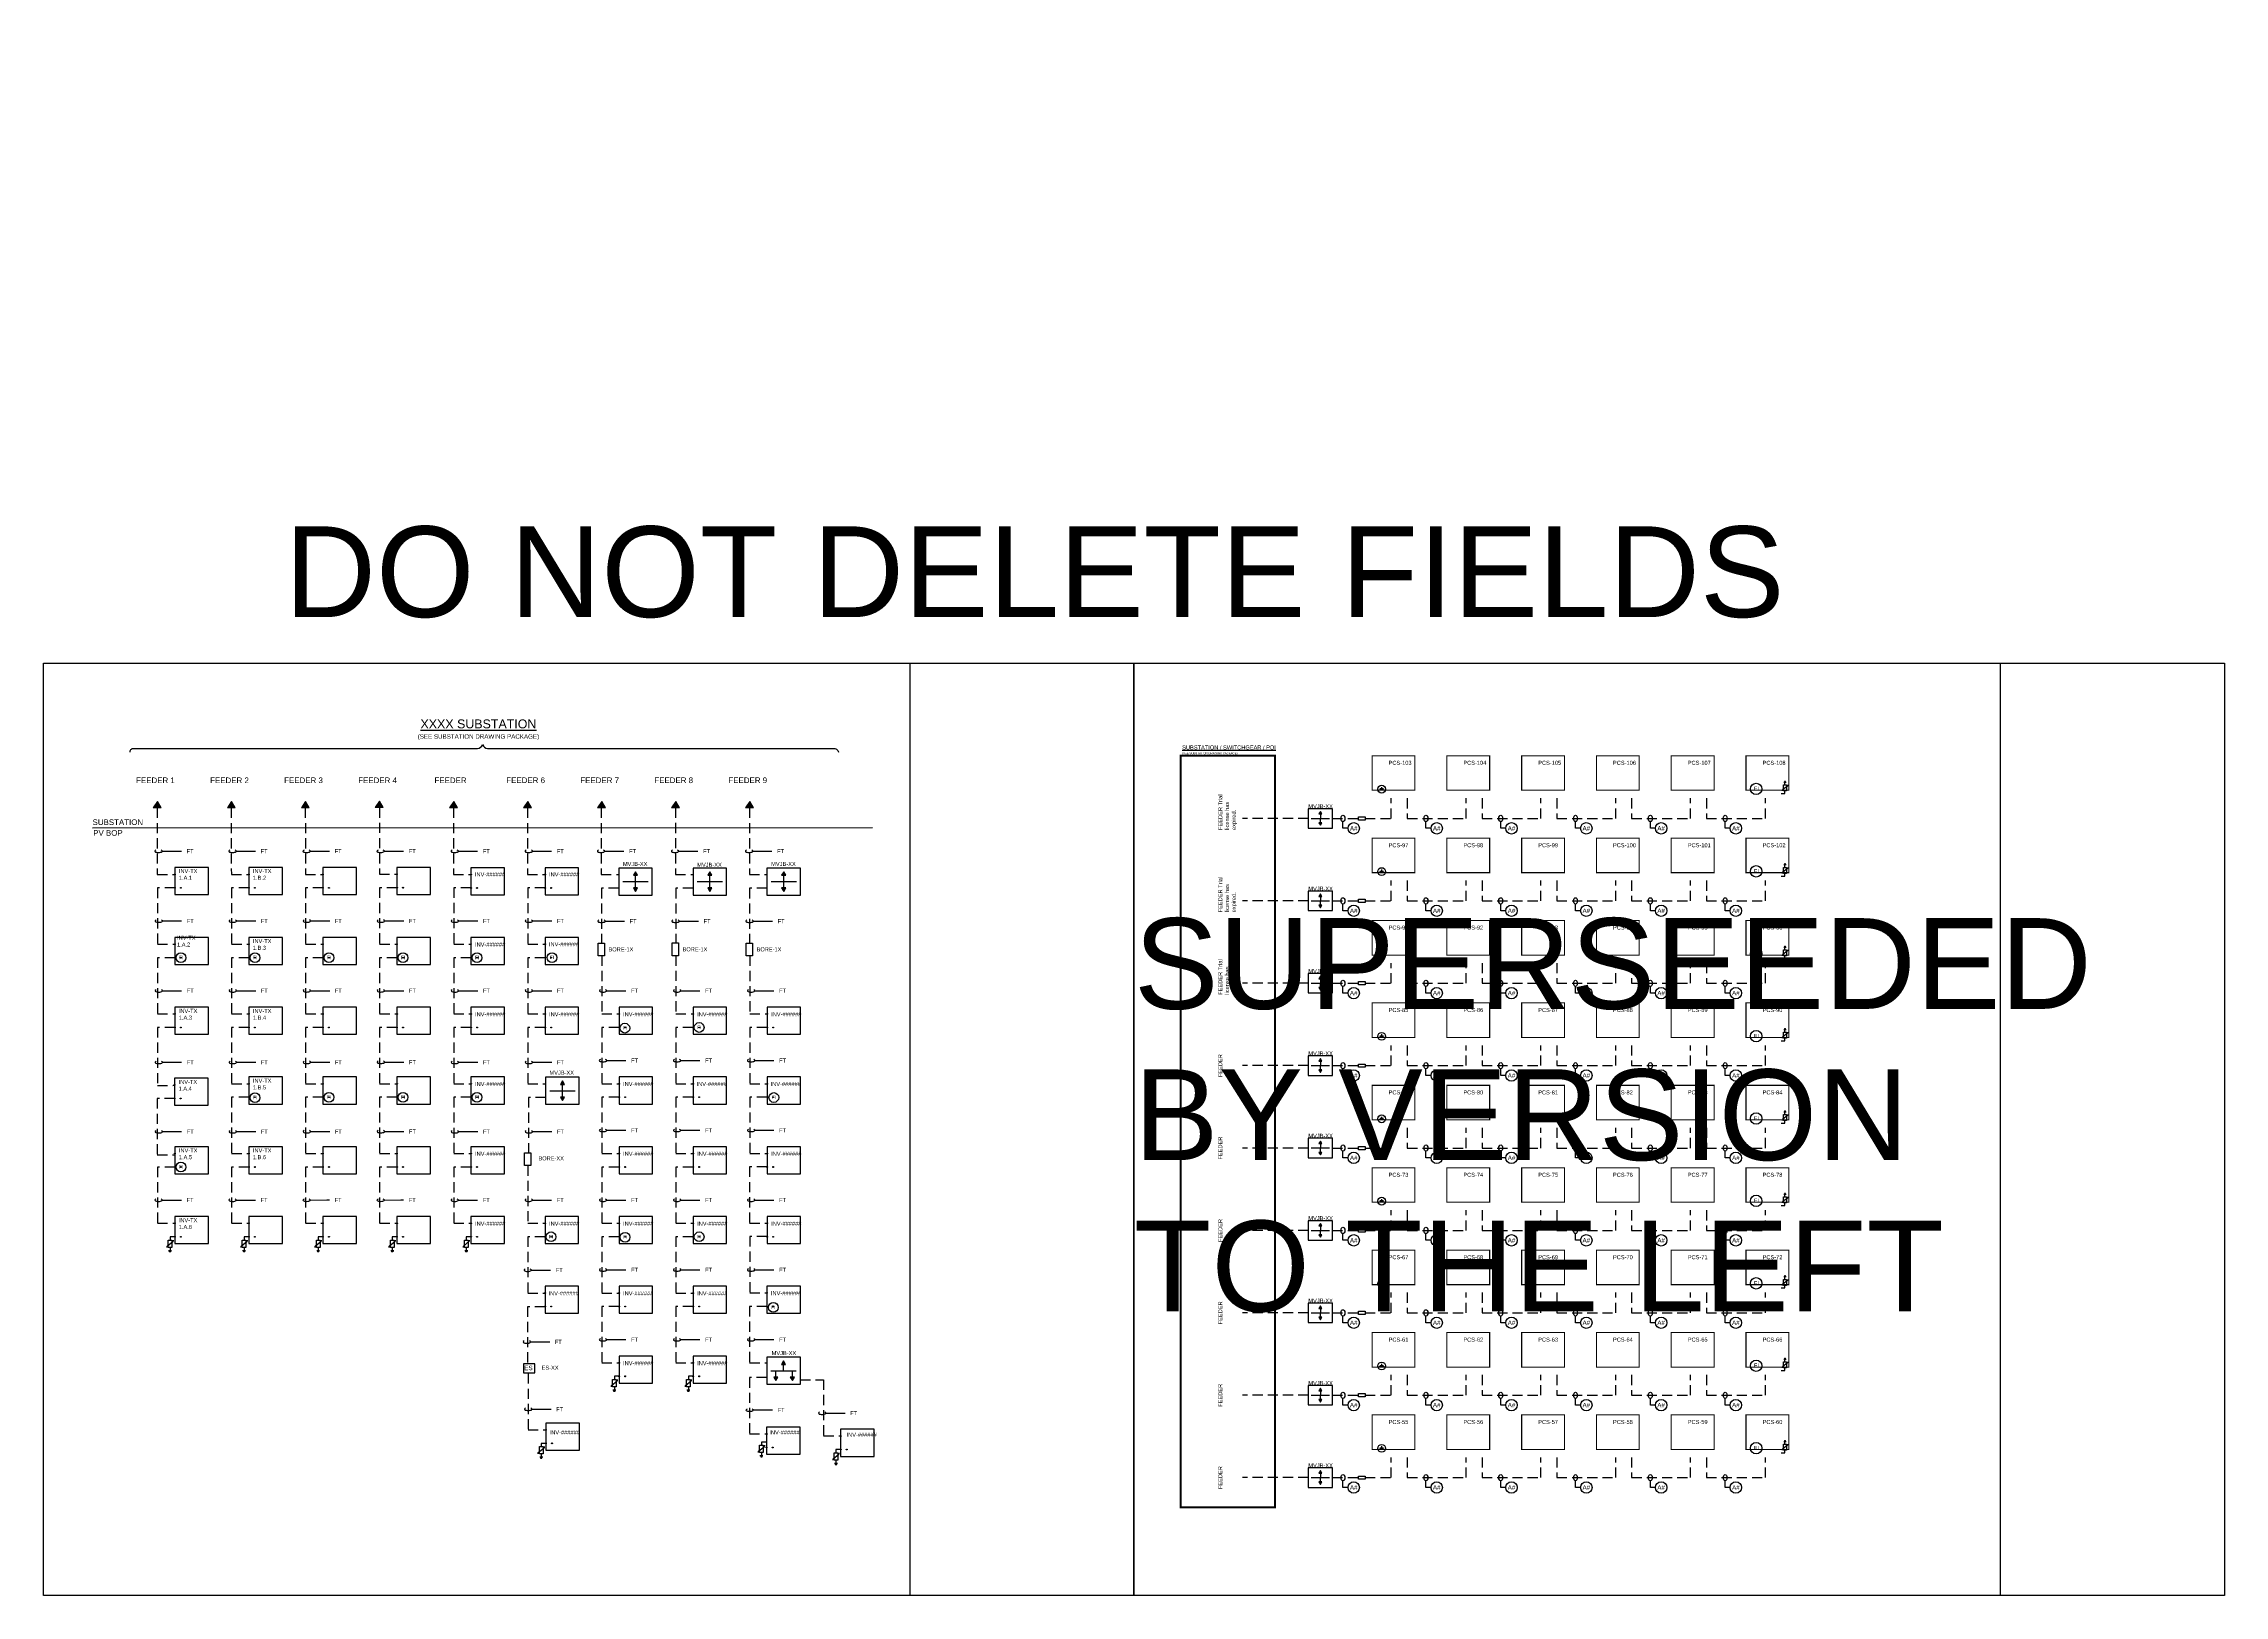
# Model space of a CAD drawing. Header units: feet. Extents: x -17.9 to 68.3, y -75.5 to 2.6.
# Drawn here: x 14.5 to 68.3, y -35.7 to 2.6 of the extents above; entities that cross this region are included whole.
import ezdxf
from ezdxf import colors
from ezdxf.entities.mleader import LeaderData, LeaderLine
from ezdxf.enums import TextEntityAlignment as Align
from ezdxf.math import Vec2, Vec3

# ---------------------------------------------------------------- set-up
doc = ezdxf.new("R2010")
doc.units = ezdxf.units.FT
doc.header["$MEASUREMENT"] = 0
for name, pattern in [('DASHED2', [0.375, 0.25, -0.125]), ('HIDDEN', [0.375, 0.25, -0.125]), ('PHANTOM', [2.5, 1.25, -0.25, 0.25, -0.25, 0.25, -0.25]), ('PHANTOM2', [1.25, 0.625, -0.125, 0.125, -0.125, 0.125, -0.125])]:
    doc.linetypes.add(name, pattern=pattern)
for name, color, linetype in [('E-1LIN', 4, 'Continuous'), ('E-1LIN-EQPM-ENCL', 7, 'PHANTOM2'), ('E-HVMV-EQUP', 91, 'Continuous'), ('E-TEXT', 7, 'Continuous'), ('G-ANNO-TEXT', 1, 'Continuous'), ('G-ANNO-TEXT-BOUNDARY', 253, 'Continuous'), ('G-TEXT', 7, 'Continuous'), ('PV-EQUIPM', 255, 'Continuous'), ('PV-MV-EQUIP', 162, 'Continuous'), ('PV-UG-MV-CABLE', 5, 'HIDDEN')]:
    doc.layers.add(name, color=color, linetype=linetype)
doc.layers.add('G-NPLT', color=67, linetype='Continuous', plot=False)
doc.layers.add('PV-PCS BOUNDARY', color=224, linetype='DASHED2', lineweight=0)
doc.styles.add('NEI-A', font='arial.ttf')

# ---------------------------------------------------------------- blocks, each defined once
blk = doc.blocks.new('PCS')
at = {"layer": 'E-1LIN-EQPM-ENCL', "linetype": 'Continuous', "const_width": 0.0266}
blk.add_lwpolyline([(1.057, 0), (0, 0), (0, -0.851), (1.057, -0.851)], close=True, dxfattribs=at)
blk = doc.blocks.new('1LIN-PCS-TERMINATION_DF')
at = {"linetype": 'Continuous'}
h = blk.add_hatch(color=4, dxfattribs=at)
h.dxf.hatch_style = 1
h.paths.add_polyline_path([(0, 0), (-0.04, -0.069), (0.04, -0.069)])
at = {"color": 4, "linetype": 'Continuous'}
blk.add_lwpolyline([(-0.04, -0.069), (0.04, -0.069), (0, 0)], close=True, dxfattribs=at)
blk = doc.blocks.new('*U22')
at = {"linetype": 'Continuous'}
for p, q in [((-0.266, 0), (-0.266, 0.165)), ((-0.141, 0), (-0.266, 0))]:
    blk.add_line(p, q, dxfattribs=at)
blk.add_circle((0, 0), 0.141, dxfattribs=at)
blk.add_ellipse((-0.266, 0.243), major_axis=(0, 0.0781), ratio=0.6, dxfattribs=at)
at = {"style": 'NEI-A'}
blk.add_attdef('CONDUCTOR_SCHEDULE', text='', height=0.109, dxfattribs=at).set_placement((0, 0), align=Align.MIDDLE_CENTER)
blk = doc.blocks.new('FAULT INDICATOR')
at = {"layer": 'E-1LIN'}
blk.add_circle((0, 0), 0.141, dxfattribs=at)
at = {"layer": 'E-1LIN', "insert": (-0.058, 0.056), "char_height": 0.1, "attachment_point": 1, "style": 'NEI-A'}
blk.add_mtext_dynamic_manual_height_columns('FI', width=0.49016, gutter_width=0.547, heights=[0], dxfattribs=at)
blk = doc.blocks.new('GAD')
at = {"layer": 'E-1LIN'}
for p, q in [((-0.044, 0.013), (0.044, 0.013)), ((-0.009, 0.043), (0.009, 0.043)), ((-0.071, -0.017), (0.071, -0.017))]:
    blk.add_line(p, q, dxfattribs=at)
blk.add_circle((0, 0), 0.0964, dxfattribs=at)
blk = doc.blocks.new('*U29')
at = {"linetype": 'Continuous'}
for p, q in [((-0.266, 0), (-0.266, 0.165)), ((-0.141, 0), (-0.266, 0))]:
    blk.add_line(p, q, dxfattribs=at)
blk.add_circle((0, 0), 0.141, dxfattribs=at)
blk.add_ellipse((-0.266, 0.243), major_axis=(0, 0.0781), ratio=0.6, dxfattribs=at)
at = {"style": 'NEI-A'}
blk.add_attdef('CONDUCTOR_SCHEDULE', text='', height=0.109, dxfattribs=at).set_placement((0, 0), align=Align.MIDDLE_CENTER)
blk = doc.blocks.new('A$Cc326a1cc')
for p, q in [((-0.486, 0.026), (-0.486, -0.024)), ((-0.466, 0.037), (-0.466, -0.037)), ((-0.444, 0.049), (-0.444, -0.049)), ((-0.346, 0), (-0.444, 0))]:
    blk.add_line(p, q)
for points in [[(-0.346, 0.096), (-0.304, 0.096)], [(-0.304, 0.096), (-0.147, -0.096)], [(0, 0), (-0.106, 0)], [(-0.106, -0.096), (-0.147, -0.096)]]:
    blk.add_lwpolyline(points)
blk.add_lwpolyline([(-0.106, 0.06), (-0.106, -0.06), (-0.346, -0.06), (-0.346, 0.06)], close=True)
blk = doc.blocks.new('*U45')
at = {"linetype": 'Continuous'}
blk.add_lwpolyline([(0.828, 0.167), (0, 0.167), (0, -0.5), (0.828, -0.5)], close=True, dxfattribs=at)
at = {"layer": 'Defpoints', "linetype": 'DASHED2'}
for centre in [(0, 0), (0, -0.333), (0.15, -0.333)]:
    blk.add_circle(centre, 0.01, dxfattribs=at)
blk = doc.blocks.new('ARROW')
h = blk.add_hatch()
h.set_pattern_fill('ANSI31', color=256)
h.paths.add_polyline_path([(0, 0), (-0.074, -0.114), (0.066, -0.114)])
h = blk.add_hatch(color=256)
h.dxf.hatch_style = 1
h.paths.add_polyline_path([(0, 0), (-0.074, -0.114), (0.066, -0.114)])
blk.add_lwpolyline([(0, 0), (-0.074, -0.114), (0.066, -0.114), (0, 0)], close=True)
blk = doc.blocks.new('*U51')
h = blk.add_hatch(color=256)
h.dxf.hatch_style = 1
h.paths.add_polyline_path([(0.299, 0.175), (0.262, 0.113), (0.335, 0.113)])
h = blk.add_hatch(color=256)
h.dxf.hatch_style = 1
h.paths.add_polyline_path([(0.299, -0.175), (0.335, -0.113), (0.262, -0.113)])
for points in [[(0.074, 0), (0.524, 0)], [(0.299, -0.113), (0.299, 0.113)]]:
    blk.add_lwpolyline(points)
for points in [[(0.262, 0.113), (0.335, 0.113), (0.299, 0.175)], [(0.335, -0.113), (0.262, -0.113), (0.299, -0.175)]]:
    blk.add_lwpolyline(points, close=True)
at = {"layer": 'PV-MV-EQUIP', "linetype": 'Continuous'}
blk.add_lwpolyline([(0, -0.24), (0.597, -0.24), (0.597, 0.24), (0, 0.24)], close=True, dxfattribs=at)
blk = doc.blocks.new('Equipment Callout Arrowhead .75')
at = {"color": 0}
blk.add_ellipse((-0.25, 0), major_axis=(0.743, 0), ratio=0.350959, start_param=-0.80282, end_param=3.944413, dxfattribs=at)
blk = doc.blocks.new('*U46')
at = {"linetype": 'Continuous'}
blk.add_lwpolyline([(0.828, 0.167), (0, 0.167), (0, -0.5), (0.828, -0.5)], close=True, dxfattribs=at)
at = {"layer": 'Defpoints', "linetype": 'DASHED2'}
for centre in [(0, 0), (0, -0.333), (0.15, -0.333)]:
    blk.add_circle(centre, 0.01, dxfattribs=at)
blk = doc.blocks.new('*U47')
at = {"linetype": 'Continuous'}
blk.add_lwpolyline([(0.828, 0.167), (0, 0.167), (0, -0.5), (0.828, -0.5)], close=True, dxfattribs=at)
at = {"layer": 'Defpoints', "linetype": 'DASHED2'}
for centre in [(0, 0), (0, -0.333), (0.15, -0.333)]:
    blk.add_circle(centre, 0.01, dxfattribs=at)
blk = doc.blocks.new('*U48')
at = {"linetype": 'Continuous'}
blk.add_lwpolyline([(0.828, 0.167), (0, 0.167), (0, -0.5), (0.828, -0.5)], close=True, dxfattribs=at)
at = {"layer": 'Defpoints', "linetype": 'DASHED2'}
for centre in [(0, 0), (0, -0.333), (0.15, -0.333)]:
    blk.add_circle(centre, 0.01, dxfattribs=at)
blk = doc.blocks.new('3 WAY MV JB')
h = blk.add_hatch(color=256)
h.dxf.hatch_style = 1
h.paths.add_polyline_path([(0.173, -0.445), (0.211, -0.378), (0.134, -0.378)])
h = blk.add_hatch(color=256)
h.dxf.hatch_style = 1
h.paths.add_polyline_path([(0.32, -0.07), (0.282, -0.137), (0.359, -0.137)])
h = blk.add_hatch(color=256)
h.dxf.hatch_style = 1
h.paths.add_polyline_path([(0.488, -0.445), (0.526, -0.378), (0.449, -0.378)])
for points in [[(0.079, -0.258), (0.562, -0.258)], [(0.173, -0.378), (0.173, -0.258)], [(0.32, -0.258), (0.32, -0.137)], [(0.488, -0.378), (0.488, -0.258)]]:
    blk.add_lwpolyline(points)
for points in [[(0.211, -0.378), (0.134, -0.378), (0.173, -0.445)], [(0.282, -0.137), (0.359, -0.137), (0.32, -0.07)], [(0.526, -0.378), (0.449, -0.378), (0.488, -0.445)]]:
    blk.add_lwpolyline(points, close=True)
at = {"layer": 'PV-MV-EQUIP', "linetype": 'Continuous'}
blk.add_lwpolyline([(0, -0.515), (0.641, -0.515), (0.641, 0), (0, 0)], close=True, dxfattribs=at)

msp = doc.modelspace()

# ---------------------------------------------------------------- hatches: boundary and pattern name
at = {"layer": 'PV-EQUIPM'}
h = msp.add_hatch(color=256, dxfattribs=at)
h.dxf.hatch_style = 1
h.paths.add_polyline_path([(46.003, -16.68), (46.039, -16.618), (45.967, -16.618)])
h = msp.add_hatch(color=256, dxfattribs=at)
h.dxf.hatch_style = 1
h.paths.add_polyline_path([(46.003, -18.714), (46.039, -18.651), (45.967, -18.651)])
h = msp.add_hatch(color=256, dxfattribs=at)
h.dxf.hatch_style = 1
h.paths.add_polyline_path([(46.003, -20.747), (46.039, -20.685), (45.967, -20.685)])
h = msp.add_hatch(color=256, dxfattribs=at)
h.dxf.hatch_style = 1
h.paths.add_polyline_path([(46.003, -22.781), (46.039, -22.718), (45.967, -22.718)])
h = msp.add_hatch(color=256, dxfattribs=at)
h.dxf.hatch_style = 1
h.paths.add_polyline_path([(46.003, -24.814), (46.039, -24.752), (45.967, -24.752)])
h = msp.add_hatch(color=256, dxfattribs=at)
h.dxf.hatch_style = 1
h.paths.add_polyline_path([(46.003, -26.848), (46.039, -26.786), (45.967, -26.786)])
h = msp.add_hatch(color=256, dxfattribs=at)
h.dxf.hatch_style = 1
h.paths.add_polyline_path([(46.003, -28.882), (46.039, -28.819), (45.967, -28.819)])
h = msp.add_hatch(color=256, dxfattribs=at)
h.dxf.hatch_style = 1
h.paths.add_polyline_path([(46.003, -30.915), (46.039, -30.853), (45.967, -30.853)])
h = msp.add_hatch(color=256, dxfattribs=at)
h.dxf.hatch_style = 1
h.paths.add_polyline_path([(46.003, -32.949), (46.039, -32.886), (45.967, -32.886)])

# ---------------------------------------------------------------- linework, layer by layer
at = {"layer": 'Defpoints', "color": 5}
for p, q in [((35.875, -12.676), (35.875, -35.686)), ((62.784, -12.676), (62.784, -35.686))]:
    msp.add_line(p, q, dxfattribs=at)
for points in [[(14.495, -12.676), (41.404, -12.676), (41.404, -35.686), (14.495, -35.686)], [(41.404, -12.676), (68.314, -12.676), (68.314, -35.686), (41.404, -35.686)]]:
    msp.add_lwpolyline(points, close=True, dxfattribs=at)
at = {"layer": 'E-1LIN'}
for points in [[(17.733, -26.836), (17.617, -26.836)], [(19.56, -26.836), (19.444, -26.836)], [(21.387, -26.836), (21.271, -26.836)], [(23.215, -26.836), (23.099, -26.836)], [(25.042, -26.836), (24.926, -26.836)], [(28.696, -30.28), (28.58, -30.28)], [(30.523, -30.28), (30.407, -30.28)], [(26.891, -31.934), (26.775, -31.934)], [(32.328, -31.903), (32.212, -31.903)], [(34.164, -32.089), (34.049, -32.089)]]:
    msp.add_lwpolyline(points, dxfattribs=at)
at = {"layer": 'E-HVMV-EQUP', "flags": 128}
for points in [[(57.378, -15.898), (57.469, -15.898)], [(57.378, -17.932), (57.469, -17.932)], [(57.378, -19.966), (57.469, -19.966)], [(57.378, -21.999), (57.469, -21.999)], [(57.378, -24.033), (57.469, -24.033)], [(57.378, -26.066), (57.469, -26.066)], [(57.378, -28.1), (57.469, -28.1)], [(57.378, -30.134), (57.469, -30.134)], [(57.378, -32.167), (57.469, -32.167)]]:
    msp.add_lwpolyline(points, dxfattribs=at)
at = {"layer": 'G-ANNO-TEXT', "flags": 128}
msp.add_lwpolyline([(16.628, -14.876, -0.463783), (16.715, -14.783), (25.201, -14.783, 0.298343), (25.327, -14.69, 0.298343), (25.453, -14.783), (33.979, -14.783, -0.4246), (34.112, -14.876)], format="xyb", dxfattribs=at)
at = {"layer": 'G-ANNO-TEXT', "color": 253, "linetype": 'PHANTOM', "const_width": 0.05}
msp.add_lwpolyline([(42.558, -14.965), (44.881, -14.965), (44.881, -33.513), (42.558, -33.513)], close=True, dxfattribs=at)
at = {"layer": 'G-ANNO-TEXT-BOUNDARY', "flags": 128}
msp.add_lwpolyline([(34.953, -16.741), (15.701, -16.749)], dxfattribs=at)
at = {"layer": 'G-TEXT', "ltscale": 0.25, "flags": 128}
msp.add_lwpolyline([(26.335, -30.193), (26.615, -30.193), (26.615, -29.968), (26.335, -29.968)], close=True, dxfattribs=at)
at = {"layer": 'PV-EQUIPM'}
for p, q in [((45.779, -16.51), (46.227, -16.51)), ((46.003, -16.401), (46.003, -16.51)), ((46.003, -16.618), (46.003, -16.508)), ((45.779, -18.544), (46.227, -18.544)), ((46.003, -18.434), (46.003, -18.544)), ((46.003, -18.651), (46.003, -18.542)), ((45.779, -20.577), (46.227, -20.577)), ((46.003, -20.468), (46.003, -20.577)), ((46.003, -20.685), (46.003, -20.576)), ((46.003, -22.501), (46.003, -22.611)), ((45.779, -22.611), (46.227, -22.611)), ((46.003, -22.718), (46.003, -22.609)), ((45.779, -24.644), (46.227, -24.644)), ((46.003, -24.535), (46.003, -24.644)), ((46.003, -24.752), (46.003, -24.643)), ((45.779, -26.678), (46.227, -26.678)), ((46.003, -26.569), (46.003, -26.678)), ((46.003, -26.786), (46.003, -26.676)), ((45.779, -28.712), (46.227, -28.712)), ((46.003, -28.602), (46.003, -28.712)), ((46.003, -28.819), (46.003, -28.71)), ((46.003, -30.636), (46.003, -30.745)), ((45.779, -30.745), (46.227, -30.745)), ((46.003, -30.853), (46.003, -30.744)), ((45.779, -32.779), (46.227, -32.779)), ((46.003, -32.669), (46.003, -32.779)), ((46.003, -32.886), (46.003, -32.777))]:
    msp.add_line(p, q, dxfattribs=at)
for points in [[(46.039, -16.618), (45.967, -16.618), (46.003, -16.68)], [(46.039, -18.651), (45.967, -18.651), (46.003, -18.714)], [(46.039, -20.685), (45.967, -20.685), (46.003, -20.747)], [(46.039, -22.718), (45.967, -22.718), (46.003, -22.781)], [(46.039, -24.752), (45.967, -24.752), (46.003, -24.814)], [(46.039, -26.786), (45.967, -26.786), (46.003, -26.848)], [(46.039, -28.819), (45.967, -28.819), (46.003, -28.882)], [(46.039, -30.853), (45.967, -30.853), (46.003, -30.915)], [(46.039, -32.886), (45.967, -32.886), (46.003, -32.949)]]:
    msp.add_lwpolyline(points, close=True, dxfattribs=at)
at = {"layer": 'PV-MV-EQUIP', "linetype": 'Continuous'}
for points in [[(45.706, -16.752), (46.303, -16.752), (46.303, -16.271), (45.706, -16.271)], [(46.948, -16.471), (47.11, -16.471), (47.11, -16.552), (46.948, -16.552)], [(45.706, -18.785), (46.303, -18.785), (46.303, -18.305), (45.706, -18.305)], [(46.948, -18.505), (47.11, -18.505), (47.11, -18.586), (46.948, -18.586)], [(28.336, -19.586), (28.336, -19.899), (28.179, -19.899), (28.179, -19.586)], [(30.163, -19.585), (30.163, -19.898), (30.006, -19.898), (30.006, -19.585)], [(31.99, -19.586), (31.99, -19.899), (31.833, -19.899), (31.833, -19.586)], [(45.706, -20.819), (46.303, -20.819), (46.303, -20.339), (45.706, -20.339)], [(46.948, -20.538), (47.11, -20.538), (47.11, -20.619), (46.948, -20.619)], [(45.706, -22.852), (46.303, -22.852), (46.303, -22.372), (45.706, -22.372)], [(46.948, -22.572), (47.11, -22.572), (47.11, -22.653), (46.948, -22.653)], [(45.706, -24.886), (46.303, -24.886), (46.303, -24.406), (45.706, -24.406)], [(46.948, -24.605), (47.11, -24.605), (47.11, -24.686), (46.948, -24.686)], [(26.516, -24.765), (26.516, -25.078), (26.36, -25.078), (26.36, -24.765)], [(45.706, -26.92), (46.303, -26.92), (46.303, -26.439), (45.706, -26.439)], [(46.948, -26.639), (47.11, -26.639), (47.11, -26.72), (46.948, -26.72)], [(45.706, -28.953), (46.303, -28.953), (46.303, -28.473), (45.706, -28.473)], [(46.948, -28.673), (47.11, -28.673), (47.11, -28.754), (46.948, -28.754)], [(45.706, -30.987), (46.303, -30.987), (46.303, -30.507), (45.706, -30.507)], [(46.948, -30.706), (47.11, -30.706), (47.11, -30.787), (46.948, -30.787)], [(45.706, -33.02), (46.303, -33.02), (46.303, -32.54), (45.706, -32.54)], [(46.948, -32.74), (47.11, -32.74), (47.11, -32.821), (46.948, -32.821)]]:
    msp.add_lwpolyline(points, close=True, dxfattribs=at)
at = {"layer": 'PV-UG-MV-CABLE'}
for points in [[(47.11, -16.512), (47.755, -16.512), (47.755, -16.012)], [(48.149, -16.012), (48.149, -16.512), (49.601, -16.512), (49.601, -16.012)], [(49.994, -16.012), (49.994, -16.512), (51.447, -16.512), (51.447, -16.012)], [(51.84, -16.012), (51.84, -16.512), (53.293, -16.512), (53.293, -16.012)], [(53.686, -16.012), (53.686, -16.512), (55.139, -16.512), (55.139, -16.012)], [(55.532, -16.012), (55.532, -16.512), (56.985, -16.512), (56.985, -16.012)], [(17.3, -16.249), (17.301, -17.892), (17.733, -17.892)], [(19.127, -16.249), (19.128, -17.892), (19.56, -17.892)], [(20.954, -16.249), (20.955, -17.892), (21.387, -17.892)], [(22.781, -16.245), (22.782, -17.888), (23.215, -17.888)], [(24.609, -16.249), (24.609, -17.892), (25.042, -17.892)], [(26.436, -16.249), (26.436, -17.892), (26.869, -17.892)], [(28.254, -16.249), (28.255, -17.892), (28.687, -17.892)], [(30.09, -16.248), (30.09, -17.891), (30.523, -17.891)], [(31.913, -16.249), (31.913, -17.892), (32.346, -17.892)], [(45.706, -16.512), (44.086, -16.512)], [(46.303, -16.512), (46.948, -16.512)], [(17.733, -18.225), (17.306, -18.225), (17.306, -19.614), (17.733, -19.614)], [(19.56, -18.225), (19.133, -18.225), (19.133, -19.614), (19.56, -19.614)], [(21.387, -18.225), (20.96, -18.225), (20.96, -19.614), (21.387, -19.614)], [(23.215, -18.221), (22.787, -18.221), (22.787, -19.61), (23.214, -19.61)], [(25.042, -18.221), (24.615, -18.221), (24.615, -19.61), (25.042, -19.61)], [(26.869, -18.225), (26.442, -18.225), (26.442, -19.614), (26.869, -19.614)], [(28.687, -18.236), (28.26, -18.236), (28.26, -19.586)], [(30.523, -18.235), (30.096, -18.235), (30.096, -19.585)], [(32.346, -18.235), (31.919, -18.235), (31.919, -19.586)], [(47.11, -18.545), (47.755, -18.545), (47.755, -18.045)], [(48.149, -18.045), (48.149, -18.545), (49.601, -18.545), (49.601, -18.045)], [(49.994, -18.045), (49.994, -18.545), (51.447, -18.545), (51.447, -18.045)], [(51.84, -18.045), (51.84, -18.545), (53.293, -18.545), (53.293, -18.045)], [(53.686, -18.045), (53.686, -18.545), (55.139, -18.545), (55.139, -18.045)], [(55.532, -18.045), (55.532, -18.545), (56.985, -18.545), (56.985, -18.045)], [(45.706, -18.545), (44.086, -18.545)], [(46.303, -18.545), (46.948, -18.545)], [(28.27, -19.899), (28.27, -21.337), (28.696, -21.337)], [(30.097, -19.898), (30.097, -21.337), (30.523, -21.337)], [(31.924, -19.899), (31.924, -21.337), (32.35, -21.337)], [(17.733, -19.948), (17.306, -19.948), (17.306, -21.337), (17.733, -21.337)], [(19.56, -19.948), (19.133, -19.948), (19.133, -21.337), (19.56, -21.337)], [(21.387, -19.948), (20.96, -19.948), (20.96, -21.337), (21.387, -21.337)], [(23.215, -19.948), (22.787, -19.948), (22.787, -21.337), (23.214, -21.337)], [(25.042, -19.948), (24.615, -19.948), (24.615, -21.337), (25.042, -21.337)], [(26.869, -19.948), (26.442, -19.948), (26.442, -21.337), (26.869, -21.337)], [(47.11, -20.579), (47.755, -20.579), (47.755, -20.079)], [(48.149, -20.079), (48.149, -20.579), (49.601, -20.579), (49.601, -20.079)], [(49.994, -20.079), (49.994, -20.579), (51.447, -20.579), (51.447, -20.079)], [(51.84, -20.079), (51.84, -20.579), (53.293, -20.579), (53.293, -20.079)], [(53.686, -20.079), (53.686, -20.579), (55.139, -20.579), (55.139, -20.079)], [(55.532, -20.079), (55.532, -20.579), (56.985, -20.579), (56.985, -20.079)], [(45.706, -20.579), (44.086, -20.579)], [(46.303, -20.579), (46.948, -20.579)], [(17.733, -21.67), (17.306, -21.67), (17.306, -23.102), (17.727, -23.098)], [(19.56, -21.67), (19.133, -21.67), (19.133, -23.059), (19.56, -23.059)], [(21.387, -21.67), (20.96, -21.67), (20.96, -23.059), (21.387, -23.059)], [(23.215, -21.67), (22.787, -21.67), (22.787, -23.059), (23.214, -23.059)], [(25.042, -21.67), (24.615, -21.67), (24.615, -23.059), (25.042, -23.059)], [(26.869, -21.67), (26.442, -21.67), (26.442, -23.059), (26.869, -23.059)], [(28.696, -21.67), (28.269, -21.67), (28.269, -23.059), (28.696, -23.059)], [(30.523, -21.67), (30.096, -21.67), (30.096, -23.059), (30.523, -23.059)], [(32.35, -21.67), (31.923, -21.67), (31.923, -23.059), (32.35, -23.059)], [(47.11, -22.612), (47.755, -22.612), (47.755, -22.112)], [(48.149, -22.112), (48.149, -22.612), (49.601, -22.612), (49.601, -22.112)], [(49.994, -22.112), (49.994, -22.612), (51.447, -22.612), (51.447, -22.112)], [(51.84, -22.112), (51.84, -22.612), (53.293, -22.612), (53.293, -22.112)], [(53.686, -22.112), (53.686, -22.612), (55.139, -22.612), (55.139, -22.112)], [(55.532, -22.112), (55.532, -22.612), (56.985, -22.612), (56.985, -22.112)], [(45.706, -22.612), (44.086, -22.612)], [(46.303, -22.612), (46.948, -22.612)], [(17.727, -23.424), (17.299, -23.424), (17.299, -24.813), (17.727, -24.813)], [(19.56, -23.392), (19.133, -23.392), (19.133, -24.781), (19.56, -24.781)], [(21.387, -23.392), (20.96, -23.392), (20.96, -24.781), (21.387, -24.781)], [(23.215, -23.392), (22.787, -23.392), (22.787, -24.781), (23.214, -24.781)], [(25.042, -23.393), (24.615, -23.393), (24.615, -24.782), (25.042, -24.782)], [(26.886, -23.397), (26.459, -23.397), (26.459, -24.765)], [(28.696, -23.392), (28.269, -23.392), (28.269, -24.781), (28.696, -24.781)], [(30.523, -23.392), (30.096, -23.392), (30.096, -24.781), (30.523, -24.781)], [(32.35, -23.392), (31.923, -23.392), (31.923, -24.781), (32.35, -24.781)], [(47.11, -24.646), (47.755, -24.646), (47.755, -24.146)], [(48.149, -24.146), (48.149, -24.646), (49.601, -24.646), (49.601, -24.146)], [(49.994, -24.146), (49.994, -24.646), (51.447, -24.646), (51.447, -24.146)], [(51.84, -24.146), (51.84, -24.646), (53.293, -24.646), (53.293, -24.146)], [(53.686, -24.146), (53.686, -24.646), (55.139, -24.646), (55.139, -24.146)], [(55.532, -24.146), (55.532, -24.646), (56.985, -24.646), (56.985, -24.146)], [(45.706, -24.646), (44.086, -24.646)], [(46.303, -24.646), (46.948, -24.646)], [(17.733, -25.114), (17.306, -25.114), (17.306, -26.503), (17.733, -26.503)], [(19.56, -25.114), (19.133, -25.114), (19.133, -26.503), (19.56, -26.503)], [(21.387, -25.114), (20.96, -25.114), (20.96, -26.503), (21.387, -26.503)], [(23.215, -25.114), (22.787, -25.114), (22.787, -26.503), (23.214, -26.503)], [(25.042, -25.114), (24.615, -25.114), (24.615, -26.503), (25.042, -26.503)], [(26.442, -25.078), (26.442, -26.503), (26.869, -26.503)], [(28.696, -25.114), (28.269, -25.114), (28.269, -26.503), (28.696, -26.503)], [(30.523, -25.114), (30.096, -25.114), (30.096, -26.503), (30.523, -26.503)], [(32.345, -25.11), (31.918, -25.11), (31.918, -26.499), (32.345, -26.499)], [(47.11, -26.68), (47.755, -26.68), (47.755, -26.18)], [(48.149, -26.18), (48.149, -26.68), (49.601, -26.68), (49.601, -26.18)], [(49.994, -26.18), (49.994, -26.68), (51.447, -26.68), (51.447, -26.18)], [(51.84, -26.18), (51.84, -26.68), (53.293, -26.68), (53.293, -26.18)], [(53.686, -26.18), (53.686, -26.68), (55.139, -26.68), (55.139, -26.18)], [(55.532, -26.18), (55.532, -26.68), (56.985, -26.68), (56.985, -26.18)], [(26.869, -26.836), (26.442, -26.836), (26.442, -28.225), (26.869, -28.225)], [(28.696, -26.836), (28.269, -26.836), (28.269, -28.225), (28.696, -28.225)], [(30.523, -26.836), (30.096, -26.836), (30.096, -28.225), (30.523, -28.225)], [(32.348, -26.828), (31.921, -26.828), (31.921, -28.217), (32.348, -28.217)], [(45.706, -26.68), (44.086, -26.68)], [(46.303, -26.68), (46.948, -26.68)], [(47.11, -28.713), (47.755, -28.713), (47.755, -28.213)], [(48.149, -28.213), (48.149, -28.713), (49.601, -28.713), (49.601, -28.213)], [(49.994, -28.213), (49.994, -28.713), (51.447, -28.713), (51.447, -28.213)], [(51.84, -28.213), (51.84, -28.713), (53.293, -28.713), (53.293, -28.213)], [(53.686, -28.213), (53.686, -28.713), (55.139, -28.713), (55.139, -28.213)], [(55.532, -28.213), (55.532, -28.713), (56.985, -28.713), (56.985, -28.213)], [(26.866, -28.561), (26.439, -28.561), (26.439, -29.95)], [(28.696, -28.558), (28.269, -28.558), (28.269, -29.947), (28.696, -29.947)], [(30.523, -28.558), (30.096, -28.558), (30.096, -29.947), (30.523, -29.947)], [(32.345, -28.554), (31.918, -28.554), (31.918, -29.943), (32.345, -29.943)], [(45.706, -28.713), (44.086, -28.713)], [(46.303, -28.713), (46.948, -28.713)], [(26.452, -30.21), (26.452, -31.599), (26.88, -31.599)], [(32.342, -30.311), (31.915, -30.311), (31.915, -31.7), (32.342, -31.7)], [(33.17, -30.363), (33.743, -30.363), (33.743, -31.752), (34.17, -31.752)], [(47.11, -30.747), (47.755, -30.747), (47.755, -30.247)], [(48.149, -30.247), (48.149, -30.747), (49.601, -30.747), (49.601, -30.247)], [(49.994, -30.247), (49.994, -30.747), (51.447, -30.747), (51.447, -30.247)], [(51.84, -30.247), (51.84, -30.747), (53.293, -30.747), (53.293, -30.247)], [(53.686, -30.247), (53.686, -30.747), (55.139, -30.747), (55.139, -30.247)], [(55.532, -30.247), (55.532, -30.747), (56.985, -30.747), (56.985, -30.247)], [(45.706, -30.747), (44.086, -30.747)], [(46.303, -30.747), (46.948, -30.747)], [(47.11, -32.78), (47.755, -32.78), (47.755, -32.28)], [(48.149, -32.28), (48.149, -32.78), (49.601, -32.78), (49.601, -32.28)], [(49.994, -32.28), (49.994, -32.78), (51.447, -32.78), (51.447, -32.28)], [(51.84, -32.28), (51.84, -32.78), (53.293, -32.78), (53.293, -32.28)], [(53.686, -32.28), (53.686, -32.78), (55.139, -32.78), (55.139, -32.28)], [(55.532, -32.28), (55.532, -32.78), (56.985, -32.78), (56.985, -32.28)], [(45.706, -32.78), (44.086, -32.78)], [(46.303, -32.78), (46.948, -32.78)]]:
    msp.add_lwpolyline(points, dxfattribs=at)

# ---------------------------------------------------------------- block references
for name, p in [('GAD', (47.516, -15.789)), ('FAULT INDICATOR', (56.76, -15.783)), ('GAD', (47.516, -17.823)), ('FAULT INDICATOR', (56.76, -17.817)), ('GAD', (47.516, -19.856)), ('FAULT INDICATOR', (56.76, -19.85)), ('GAD', (47.516, -21.89)), ('FAULT INDICATOR', (56.76, -21.884)), ('GAD', (47.516, -23.924)), ('FAULT INDICATOR', (56.76, -23.917)), ('FAULT INDICATOR', (56.76, -25.951)), ('GAD', (47.516, -25.957)), ('GAD', (47.516, -27.991)), ('FAULT INDICATOR', (56.76, -27.985)), ('GAD', (47.516, -30.024)), ('FAULT INDICATOR', (56.76, -30.018)), ('GAD', (47.516, -32.058)), ('FAULT INDICATOR', (56.76, -32.052))]:
    msp.add_blockref(name, p)
for name, p, xscale, yscale, zscale in [('*U51', (28.687, -18.069), 1.387623779437333, 1.387623779437333, 1.387623779437333), ('*U51', (30.522, -18.068), 1.387623779437333, 1.387623779437333, 1.387623779437333), ('*U51', (32.345, -18.069), 1.387623779437333, 1.387623779437333, 1.387623779437333), ('FAULT INDICATOR', (17.883, -19.948), 0.8542186844683534, 0.8542186844683534, 0.8542186844683534), ('FAULT INDICATOR', (19.71, -19.948), 0.8542186844683534, 0.8542186844683534, 0.8542186844683534), ('FAULT INDICATOR', (21.537, -19.948), 0.8542186844683534, 0.8542186844683534, 0.8542186844683534), ('FAULT INDICATOR', (23.365, -19.948), 0.8542186844683534, 0.8542186844683534, 0.8542186844683534), ('FAULT INDICATOR', (25.192, -19.948), 0.8542186844683534, 0.8542186844683534, 0.8542186844683534), ('FAULT INDICATOR', (27.043, -19.945), 0.8542186844683534, 0.8542186844683534, 0.8542186844683534), ('FAULT INDICATOR', (28.84, -21.687), 0.8542186844683534, 0.8542186844683534, 0.8542186844683534), ('FAULT INDICATOR', (30.673, -21.67), 0.8542186844683534, 0.8542186844683534, 0.8542186844683534), ('*U51', (26.885, -23.231), 1.387623779437333, 1.387623779437333, 1.387623779437333), ('FAULT INDICATOR', (19.71, -23.403), 0.8542186844683534, 0.8542186844683534, 0.8542186844683534), ('FAULT INDICATOR', (21.537, -23.392), 0.8542186844683534, 0.8542186844683534, 0.8542186844683534), ('FAULT INDICATOR', (23.365, -23.392), 0.8542186844683534, 0.8542186844683534, 0.8542186844683534), ('FAULT INDICATOR', (25.192, -23.392), 0.8542186844683534, 0.8542186844683534, 0.8542186844683534), ('FAULT INDICATOR', (32.517, -23.399), 0.8542186844683534, 0.8542186844683534, 0.8542186844683534), ('FAULT INDICATOR', (17.883, -25.114), 0.8542186844683534, 0.8542186844683534, 0.8542186844683534), ('FAULT INDICATOR', (27.019, -26.836), 0.8542186844683534, 0.8542186844683534, 0.8542186844683534), ('FAULT INDICATOR', (28.846, -26.847), 0.8542186844683534, 0.8542186844683534, 0.8542186844683534), ('FAULT INDICATOR', (30.673, -26.836), 0.8542186844683534, 0.8542186844683534, 0.8542186844683534), ('FAULT INDICATOR', (32.503, -28.58), 0.8542186844683534, 0.8542186844683534, 0.8542186844683534), ('3 WAY MV JB', (32.342, -29.811), 1.29288198113958, 1.29288198113958, 1.29288198113958)]:
    msp.add_blockref(name, p, dxfattribs=dict(xscale=xscale, yscale=yscale, zscale=zscale))
at = {"layer": 'E-1LIN', "xscale": 0.7534336403886895, "yscale": 0.7534336403886895, "zscale": 0.7534336403886895, "rotation": 90}
for p in [(17.617, -26.836), (19.444, -26.836), (21.271, -26.836), (23.099, -26.836), (24.926, -26.836), (28.58, -30.28), (30.407, -30.28), (26.775, -31.934), (32.211, -31.902), (34.049, -32.088)]:
    msp.add_blockref('A$Cc326a1cc', p, dxfattribs=at)
at = {"layer": 'E-1LIN-EQPM-ENCL'}
for name, p in [('*U45', (17.733, -17.892)), ('*U45', (19.56, -17.892)), ('*U45', (21.387, -17.892)), ('*U45', (23.215, -17.888)), ('*U45', (25.042, -17.894)), ('*U45', (26.869, -17.894)), ('*U45', (17.733, -19.614)), ('*U45', (19.56, -19.614)), ('*U45', (21.387, -19.614)), ('*U45', (23.215, -19.614)), ('*U45', (25.042, -19.614)), ('*U45', (26.869, -19.614)), ('*U45', (17.733, -21.337)), ('*U45', (19.56, -21.337)), ('*U45', (21.387, -21.337)), ('*U45', (23.215, -21.337)), ('*U45', (25.042, -21.337)), ('*U45', (26.869, -21.337)), ('*U45', (28.696, -21.337)), ('*U45', (30.523, -21.337)), ('*U45', (32.35, -21.337)), ('*U45', (17.727, -23.088)), ('*U45', (19.56, -23.059)), ('*U45', (21.387, -23.059)), ('*U45', (23.215, -23.059)), ('*U45', (25.042, -23.059)), ('*U45', (28.696, -23.059)), ('*U45', (30.523, -23.059)), ('*U45', (32.35, -23.059)), ('*U45', (17.733, -24.781)), ('*U45', (19.56, -24.781)), ('*U45', (21.387, -24.781)), ('*U45', (23.215, -24.781)), ('*U45', (25.042, -24.781)), ('*U45', (28.696, -24.781)), ('*U45', (30.523, -24.781)), ('*U45', (32.35, -24.781)), ('*U45', (17.733, -26.503)), ('*U45', (19.56, -26.503)), ('*U45', (21.387, -26.503)), ('*U45', (23.215, -26.503)), ('*U45', (25.042, -26.503)), ('*U45', (26.869, -26.503)), ('*U45', (28.696, -26.503)), ('*U45', (30.523, -26.503)), ('*U45', (32.35, -26.503)), ('*U45', (26.869, -28.225)), ('*U45', (28.696, -28.225)), ('*U45', (30.523, -28.225)), ('*U46', (32.345, -28.221)), ('*U45', (28.696, -29.947)), ('*U45', (30.523, -29.947)), ('*U45', (26.891, -31.601)), ('*U47', (32.338, -31.703)), ('*U48', (34.165, -31.755))]:
    msp.add_blockref(name, p, dxfattribs=at)
at = {"layer": 'G-ANNO-TEXT'}
for name, p in [('*U22', (46.827, -16.755)), ('*U22', (48.875, -16.755)), ('*U22', (50.721, -16.755)), ('*U22', (52.567, -16.755)), ('*U22', (54.413, -16.755)), ('*U22', (56.258, -16.755)), ('*U22', (46.827, -18.789)), ('*U22', (48.875, -18.789)), ('*U22', (50.721, -18.789)), ('*U22', (52.567, -18.789)), ('*U22', (54.413, -18.789)), ('*U22', (56.258, -18.789)), ('*U22', (46.827, -20.822)), ('*U22', (48.875, -20.822)), ('*U22', (50.721, -20.822)), ('*U22', (52.567, -20.822)), ('*U22', (54.413, -20.822)), ('*U22', (56.258, -20.822)), ('*U22', (46.827, -22.856)), ('*U22', (48.875, -22.856)), ('*U22', (50.721, -22.856)), ('*U22', (52.567, -22.856)), ('*U22', (54.413, -22.856)), ('*U22', (56.258, -22.856)), ('*U22', (46.827, -24.889)), ('*U22', (48.875, -24.889)), ('*U22', (50.721, -24.889)), ('*U22', (52.567, -24.889)), ('*U22', (54.413, -24.889)), ('*U22', (56.258, -24.889)), ('*U22', (46.827, -26.923)), ('*U22', (48.875, -26.923)), ('*U22', (50.721, -26.923)), ('*U22', (52.567, -26.923)), ('*U22', (54.413, -26.923)), ('*U22', (56.258, -26.923)), ('*U22', (46.827, -28.957)), ('*U22', (48.875, -28.957)), ('*U22', (50.721, -28.957)), ('*U22', (52.567, -28.957)), ('*U22', (54.413, -28.957)), ('*U22', (56.258, -28.957)), ('*U22', (46.827, -30.99)), ('*U22', (48.875, -30.99)), ('*U22', (50.721, -30.99)), ('*U22', (52.567, -30.99)), ('*U22', (54.413, -30.99)), ('*U22', (56.258, -30.99)), ('*U22', (46.827, -33.024)), ('*U22', (48.875, -33.024)), ('*U22', (50.721, -33.024)), ('*U29', (52.567, -33.024)), ('*U22', (54.413, -33.024)), ('*U22', (56.258, -33.024))]:
    msp.add_blockref(name, p, dxfattribs=at).add_auto_attribs({'CONDUCTOR_SCHEDULE': 'A#'})
at = {"layer": 'PV-EQUIPM', "xscale": 0.6134289087892584, "yscale": 0.6134289087892584, "zscale": 0.6134289087892584, "rotation": 270}
for p in [(57.469, -15.898), (57.469, -17.932), (57.469, -19.966), (57.469, -21.999), (57.469, -24.033), (57.469, -26.066), (57.469, -28.1), (57.469, -30.134), (57.469, -32.167)]:
    msp.add_blockref('A$Cc326a1cc', p, dxfattribs=at)
at = {"layer": 'PV-EQUIPM', "xscale": 0.900560435635171, "yscale": 0.900560435635171, "zscale": 0.900560435635171}
for p in [(46.003, -16.338), (46.003, -18.372), (46.003, -20.405), (46.003, -22.439), (46.003, -24.473), (46.003, -26.506), (46.003, -28.54), (46.003, -30.573), (46.003, -32.607)]:
    msp.add_blockref('1LIN-PCS-TERMINATION_DF', p, dxfattribs=at)
at = {"layer": 'PV-MV-EQUIP'}
for p in [(47.279, -14.965), (49.125, -14.965), (50.971, -14.965), (52.817, -14.965), (54.663, -14.965), (56.508, -14.965), (47.279, -16.998), (49.125, -16.998), (50.971, -16.998), (52.817, -16.998), (54.663, -16.998), (56.508, -16.998), (47.279, -19.032), (49.125, -19.032), (50.971, -19.032), (52.817, -19.032), (54.663, -19.032), (56.508, -19.032), (47.279, -21.065), (49.125, -21.065), (50.971, -21.065), (52.817, -21.065), (54.663, -21.065), (56.508, -21.065), (47.279, -23.099), (49.125, -23.099), (50.971, -23.099), (52.817, -23.099), (54.663, -23.099), (56.508, -23.099), (47.279, -25.133), (49.125, -25.133), (50.971, -25.133), (52.817, -25.133), (54.663, -25.133), (56.508, -25.133), (47.279, -27.166), (49.125, -27.166), (50.971, -27.166), (52.817, -27.166), (54.663, -27.166), (56.508, -27.166), (47.279, -29.2), (49.125, -29.2), (50.971, -29.2), (52.817, -29.2), (54.663, -29.2), (56.508, -29.2), (47.279, -31.233), (49.125, -31.233), (50.971, -31.233), (52.817, -31.233), (54.663, -31.233), (56.508, -31.233)]:
    msp.add_blockref('PCS', p, dxfattribs=at)
at = {"layer": 'PV-PCS BOUNDARY', "xscale": 1.39854621569094, "yscale": 1.39854621569094, "zscale": 1.39854621569094}
for p in [(17.306, -16.089), (19.133, -16.089), (20.96, -16.089), (22.781, -16.085), (24.615, -16.089), (26.442, -16.089), (28.269, -16.089), (30.096, -16.089), (31.923, -16.089)]:
    msp.add_blockref('ARROW', p, dxfattribs=at)

# ---------------------------------------------------------------- texts
at = {"layer": 'E-TEXT', "insert": (24.194, 2.612), "char_height": 0.0606, "attachment_point": 2, "rotation": 180, "style": 'NEI-A'}
msp.add_mtext('\\W0.8000;', dxfattribs=at)
at = {"layer": 'G-ANNO-TEXT', "style": 'NEI-A'}
for s, insert, char_height, width, attachment_point in [('{\\LSUBSTATION / SWITCHGEAR / POI\\P\\H0.5x;\\l(SEE SUBSTATION DRAWING PACKAGE)}', (42.593, -14.709), 0.1, 2.30148, 1), ('SUBSTATION', (15.703, -16.605), 0.1399, 1.17117, 4), ('PV BOP', (15.719, -16.87), 0.1399, 1.17117, 4)]:
    msp.add_mtext(s, dxfattribs=dict(at, insert=insert, char_height=char_height, width=width, attachment_point=attachment_point))
for s, width, gutter_width, heights, insert, char_height, attachment_point in [('FEEDER 1', 1.27306, 0.765, [0], (17.733, -15.57), 0.1399, 6), ('FEEDER 2', 1.22426, 0.765, [0], (19.56, -15.57), 0.1399, 6), ('FEEDER 3', 1.26609, 0.765, [0], (21.387, -15.57), 0.1399, 6), ('FEEDER 4', 1.20335, 0.765, [0], (23.215, -15.57), 0.1399, 6), ('FEEDER \xa0', 1.17547, 0.765, [0], (25.042, -15.57), 0.1399, 6), ('FEEDER 6', 1.24518, 0.765, [0], (26.869, -15.57), 0.1399, 6), ('FEEDER 7', 1.23821, 0.765, [0], (28.696, -15.57), 0.1399, 6), ('FEEDER 8', 1.28003, 0.765, [0], (30.523, -15.57), 0.1399, 6), ('FEEDER 9', 1.23123, 0.765, [0], (32.35, -15.57), 0.1399, 6), ('PCS-103', 0.52024, 0.547, [0], (47.687, -15.088), 0.1, 1), ('PCS-104', 0.52024, 0.547, [0], (49.533, -15.088), 0.1, 1), ('PCS-105', 0.52024, 0.547, [0], (51.379, -15.088), 0.1, 1), ('PCS-106', 0.52024, 0.547, [0], (53.225, -15.088), 0.1, 1), ('PCS-107', 0.52024, 0.547, [0], (55.071, -15.088), 0.1, 1), ('PCS-108', 0.52024, 0.547, [0], (56.917, -15.088), 0.1, 1), ('MVJB-XX', 0.60557, 0.547, [0], (45.707, -16.159), 0.1, 1), ('PCS-97', 0.52024, 0.547, [0], (47.687, -17.122), 0.1, 1), ('PCS-98', 0.52024, 0.547, [0], (49.533, -17.122), 0.1, 1), ('PCS-99', 0.52024, 0.547, [0], (51.379, -17.122), 0.1, 1), ('PCS-100', 0.52024, 0.547, [0], (53.225, -17.122), 0.1, 1), ('PCS-101', 0.52024, 0.547, [0], (55.071, -17.122), 0.1, 1), ('PCS-102', 0.52024, 0.547, [0], (56.917, -17.122), 0.1, 1), ('INV-TX 1.A.1', 0.4444, 0.467, [0], (17.833, -17.892), 0.1, 4), ('INV-TX 1.B.2', 0.4444, 0.467, [0], (19.66, -17.892), 0.1, 4), ('MVJB-XX', 0.64995, 0.587, [0], (28.792, -17.634), 0.1, 4), ('MVJB-XX', 0.64995, 0.587, [0], (30.626, -17.656), 0.1, 4), ('MVJB-XX', 0.64995, 0.587, [0], (32.451, -17.634), 0.1, 4), ('INV-######', 0.4444, 0.467, [0.145], (25.139, -17.894), 0.1, 4), ('INV-######', 0.4444, 0.467, [0.145], (26.969, -17.894), 0.1, 4), ('MVJB-XX', 0.60557, 0.547, [0], (45.707, -18.193), 0.1, 1), ('PCS-91', 0.52024, 0.547, [0], (47.687, -19.155), 0.1, 1), ('PCS-92', 0.52024, 0.547, [0], (49.533, -19.155), 0.1, 1), ('PCS-93', 0.52024, 0.547, [0], (51.379, -19.155), 0.1, 1), ('PCS-94', 0.52024, 0.547, [0], (53.225, -19.155), 0.1, 1), ('PCS-95', 0.52024, 0.547, [0], (55.071, -19.155), 0.1, 1), ('PCS-96', 0.52024, 0.547, [0], (56.917, -19.155), 0.1, 1), ('INV-TX 1.A.2', 0.4444, 0.467, [0], (17.788, -19.54), 0.1, 4), ('INV-TX 1.B.3', 0.4444, 0.467, [0], (19.66, -19.622), 0.1, 4), ('INV-######', 0.4444, 0.467, [0.145], (25.142, -19.622), 0.1, 4), ('INV-######', 0.4444, 0.467, [0.145], (26.966, -19.615), 0.1, 4), ('BORE-1X', 0.64995, 0.587, [0], (28.436, -19.743), 0.1, 4), ('BORE-1X', 0.64995, 0.587, [0], (30.263, -19.742), 0.1, 4), ('BORE-1X', 0.64995, 0.587, [0], (32.09, -19.743), 0.1, 4), ('MVJB-XX', 0.60557, 0.547, [0], (45.707, -20.226), 0.1, 1), ('INV-TX 1.A.3', 0.4444, 0.467, [0], (17.831, -21.344), 0.1, 4), ('INV-TX 1.B.4', 0.4444, 0.467, [0], (19.66, -21.344), 0.1, 4), ('INV-######', 0.4444, 0.467, [0.145], (25.142, -21.344), 0.1, 4), ('INV-######', 0.4444, 0.467, [0.145], (26.969, -21.344), 0.1, 4), ('INV-######', 0.4444, 0.467, [0.145], (28.796, -21.344), 0.1, 4), ('INV-######', 0.4444, 0.467, [0.145], (30.623, -21.344), 0.1, 4), ('INV-######', 0.4444, 0.467, [0.145], (32.45, -21.344), 0.1, 4), ('PCS-85', 0.52024, 0.547, [0], (47.687, -21.189), 0.1, 1), ('PCS-86', 0.52024, 0.547, [0], (49.533, -21.189), 0.1, 1), ('PCS-87', 0.52024, 0.547, [0], (51.379, -21.189), 0.1, 1), ('PCS-88', 0.52024, 0.547, [0], (53.225, -21.189), 0.1, 1), ('PCS-89', 0.52024, 0.547, [0], (55.071, -21.189), 0.1, 1), ('PCS-90', 0.52024, 0.547, [0], (56.917, -21.189), 0.1, 1), ('MVJB-XX', 0.60557, 0.547, [0], (45.707, -22.26), 0.1, 1), ('INV-TX 1.A.4', 0.4444, 0.467, [0], (17.827, -23.096), 0.1, 4), ('INV-TX 1.B.5', 0.4444, 0.467, [0], (19.66, -23.066), 0.1, 4), ('INV-######', 0.4444, 0.467, [0.145], (25.142, -23.066), 0.1, 4), ('MVJB-XX', 0.64995, 0.587, [0], (26.979, -22.786), 0.1, 4), ('INV-######', 0.4444, 0.467, [0.145], (28.796, -23.065), 0.1, 4), ('INV-######', 0.4444, 0.467, [0.145], (30.61, -23.065), 0.1, 4), ('INV-######', 0.4444, 0.467, [0.145], (32.437, -23.065), 0.1, 4), ('PCS-79', 0.52024, 0.547, [0], (47.687, -23.223), 0.1, 1), ('PCS-80', 0.52024, 0.547, [0], (49.533, -23.223), 0.1, 1), ('PCS-81', 0.52024, 0.547, [0], (51.379, -23.223), 0.1, 1), ('PCS-82', 0.52024, 0.547, [0], (53.225, -23.223), 0.1, 1), ('PCS-83', 0.52024, 0.547, [0], (55.071, -23.223), 0.1, 1), ('PCS-84', 0.52024, 0.547, [0], (56.917, -23.223), 0.1, 1), ('INV-TX 1.A.5', 0.4444, 0.467, [0], (17.833, -24.788), 0.1, 4), ('INV-TX 1.B.6', 0.4444, 0.467, [0], (19.66, -24.788), 0.1, 4), ('INV-######', 0.4444, 0.467, [0.145], (25.142, -24.788), 0.1, 4), ('INV-######', 0.4444, 0.467, [0.145], (28.796, -24.788), 0.1, 4), ('INV-######', 0.4444, 0.467, [0.145], (30.623, -24.788), 0.1, 4), ('INV-######', 0.4444, 0.467, [0.145], (32.45, -24.788), 0.1, 4), ('MVJB-XX', 0.60557, 0.547, [0], (45.707, -24.294), 0.1, 1), ('BORE-XX', 0.64995, 0.587, [0], (26.707, -24.9), 0.1, 4), ('PCS-73', 0.52024, 0.547, [0], (47.687, -25.256), 0.1, 1), ('PCS-74', 0.52024, 0.547, [0], (49.533, -25.256), 0.1, 1), ('PCS-75', 0.52024, 0.547, [0], (51.379, -25.256), 0.1, 1), ('PCS-76', 0.52024, 0.547, [0], (53.225, -25.256), 0.1, 1), ('PCS-77', 0.52024, 0.547, [0], (55.071, -25.256), 0.1, 1), ('PCS-78', 0.52024, 0.547, [0], (56.917, -25.256), 0.1, 1), ('MVJB-XX', 0.60557, 0.547, [0], (45.707, -26.327), 0.1, 1), ('INV-TX 1.A.6', 0.4444, 0.467, [0], (17.831, -26.51), 0.1, 4), ('INV-######', 0.4444, 0.467, [0.145], (25.142, -26.51), 0.1, 4), ('INV-######', 0.4444, 0.467, [0.145], (26.969, -26.51), 0.1, 4), ('INV-######', 0.4444, 0.467, [0.145], (28.796, -26.51), 0.1, 4), ('INV-######', 0.4444, 0.467, [0.145], (30.623, -26.51), 0.1, 4), ('INV-######', 0.4444, 0.467, [0.145], (32.45, -26.51), 0.1, 4), ('PCS-67', 0.52024, 0.547, [0], (47.687, -27.29), 0.1, 1), ('PCS-68', 0.52024, 0.547, [0], (49.533, -27.29), 0.1, 1), ('PCS-69', 0.52024, 0.547, [0], (51.379, -27.29), 0.1, 1), ('PCS-70', 0.52024, 0.547, [0], (53.225, -27.29), 0.1, 1), ('PCS-71', 0.52024, 0.547, [0], (55.071, -27.29), 0.1, 1), ('PCS-72', 0.52024, 0.547, [0], (56.917, -27.29), 0.1, 1), ('INV-######', 0.4444, 0.467, [0.145], (26.955, -28.231), 0.1, 4), ('INV-######', 0.4444, 0.467, [0.145], (28.796, -28.232), 0.1, 4), ('INV-######', 0.4444, 0.467, [0.145], (30.623, -28.232), 0.1, 4), ('INV-######', 0.4444, 0.467, [0.145], (32.445, -28.228), 0.1, 4), ('MVJB-XX', 0.60557, 0.547, [0], (45.707, -28.361), 0.1, 1), ('PCS-61', 0.52024, 0.547, [0], (47.687, -29.324), 0.1, 1), ('PCS-62', 0.52024, 0.547, [0], (49.533, -29.324), 0.1, 1), ('PCS-63', 0.52024, 0.547, [0], (51.379, -29.324), 0.1, 1), ('PCS-64', 0.52024, 0.547, [0], (53.225, -29.324), 0.1, 1), ('PCS-65', 0.52024, 0.547, [0], (55.071, -29.324), 0.1, 1), ('PCS-66', 0.52024, 0.547, [0], (56.917, -29.324), 0.1, 1), ('ES-XX', 0.64995, 0.587, [0], (26.785, -30.066), 0.1, 4), ('INV-######', 0.4444, 0.467, [0.145], (28.796, -29.955), 0.1, 4), ('INV-######', 0.4444, 0.467, [0.145], (30.623, -29.955), 0.1, 4), ('MVJB-XX', 0.64995, 0.587, [0], (32.463, -29.707), 0.1, 4), ('MVJB-XX', 0.60557, 0.547, [0], (45.707, -30.395), 0.1, 1), ('INV-######', 0.4444, 0.467, [0.145], (26.984, -31.664), 0.1, 4), ('INV-######', 0.4444, 0.467, [0.145], (32.406, -31.665), 0.1, 4), ('INV-######', 0.4444, 0.467, [0.145], (34.31, -31.722), 0.1, 4), ('PCS-55', 0.52024, 0.547, [0], (47.687, -31.357), 0.1, 1), ('PCS-56', 0.52024, 0.547, [0.195], (49.533, -31.357), 0.1, 1), ('PCS-57', 0.52024, 0.547, [0], (51.379, -31.357), 0.1, 1), ('PCS-58', 0.52024, 0.547, [0], (53.225, -31.357), 0.1, 1), ('PCS-59', 0.52024, 0.547, [0], (55.071, -31.357), 0.1, 1), ('PCS-60', 0.52024, 0.547, [0], (56.917, -31.357), 0.1, 1), ('MVJB-XX', 0.60557, 0.547, [0], (45.707, -32.428), 0.1, 1)]:
    msp.add_mtext_dynamic_manual_height_columns(s, width=width, gutter_width=gutter_width, heights=heights, dxfattribs=dict(at, insert=insert, char_height=char_height, attachment_point=attachment_point))
at = {"layer": 'G-ANNO-TEXT', "char_height": 0.1, "attachment_point": 1, "rotation": 90, "style": 'NEI-A'}
for s, width, insert in [('FEEDER Trial license has expired.', 0.88037, (43.483, -16.796)), ('FEEDER Trial license has expired.', 0.91526, (43.483, -18.829)), ('FEEDER Trial license has expired.', 0.88535, (43.483, -20.863)), ('FEEDER \xa0', 0.89034, (43.483, -22.896)), ('FEEDER \xa0', 0.8405, (43.483, -24.93)), ('FEEDER \xa0', 0.86043, (43.483, -26.964)), ('FEEDER \xa0', 0.90529, (43.483, -28.997)), ('FEEDER \xa0', 0.87538, (43.483, -31.031)), ('FEEDER \xa0', 0.91027, (43.483, -33.064))]:
    msp.add_mtext_dynamic_manual_height_columns(s, width=width, gutter_width=0.547, heights=[0], dxfattribs=dict(at, insert=insert))
at = {"layer": 'G-NPLT', "char_height": 2.23923, "attachment_point": 1, "style": 'NEI-A'}
for s, width, insert in [('DO NOT DELETE FIELDS', 36.88255, (20.439, -9.302)), ('SUPERSEEDED BY VERSION TO THE LEFT', 21.37916, (41.404, -18.972))]:
    msp.add_mtext_dynamic_manual_height_columns(s, width=width, gutter_width=11.196, heights=[0], dxfattribs=dict(at, insert=insert))
at = {"layer": 'G-TEXT', "ltscale": 0.25, "style": 'NEI-A'}
msp.add_text('ES', height=0.1123, dxfattribs=at).set_placement((26.46, -30.129), align=Align.CENTER)

# ---------------------------------------------------------------- leaders
at = {"layer": 'G-ANNO-TEXT'}
ml = msp.add_multileader_mtext('Standard', dxfattribs=at)
ml.set_content(' FT', color=256, style='NEI-A')
ml.set_leader_properties()
ml.set_arrow_properties(name='Equipment Callout Arrowhead .75')
ml.build(insert=Vec2(0, 0))
ml.multileader.update_dxf_attribs({"dogleg_length": 0.0625, "arrow_head_size": 0.125})
ctx = ml.context
ctx.base_point, ctx.char_height, ctx.arrow_head_size, ctx.landing_gap_size, ctx.plane_origin = Vec3(17.896, -17.319), 0.1, 0.125, 0.09, Vec3(17.297, -18.618)
notes = []
notes.append((ctx, [(0, (1, 1, 0), (17.833, -17.319), (1, 0), 0.0625, [(0, [(17.3, -17.32)], 0, [])])]))
ctx.mtext.insert, ctx.mtext.width, ctx.mtext.flow_direction = Vec3(17.986, -17.269), 1, 5
ml = msp.add_multileader_mtext('Standard', dxfattribs=at)
ml.set_content(' FT', color=256, style='NEI-A')
ml.set_leader_properties()
ml.set_arrow_properties(name='Equipment Callout Arrowhead .75')
ml.build(insert=Vec2(0, 0))
ml.multileader.update_dxf_attribs({"dogleg_length": 0.0625, "arrow_head_size": 0.125})
ctx = ml.context
ctx.base_point, ctx.char_height, ctx.arrow_head_size, ctx.landing_gap_size, ctx.plane_origin = Vec3(19.723, -17.319), 0.1, 0.125, 0.09, Vec3(19.124, -18.618)
notes.append((ctx, [(0, (1, 1, 0), (19.66, -17.319), (1, 0), 0.0625, [(0, [(19.127, -17.32)], 0, [])])]))
ctx.mtext.insert, ctx.mtext.width, ctx.mtext.flow_direction = Vec3(19.813, -17.269), 1, 5
ml = msp.add_multileader_mtext('Standard', dxfattribs=at)
ml.set_content(' FT', color=256, style='NEI-A')
ml.set_leader_properties()
ml.set_arrow_properties(name='Equipment Callout Arrowhead .75')
ml.build(insert=Vec2(0, 0))
ml.multileader.update_dxf_attribs({"dogleg_length": 0.0625, "arrow_head_size": 0.125})
ctx = ml.context
ctx.base_point, ctx.char_height, ctx.arrow_head_size, ctx.landing_gap_size, ctx.plane_origin = Vec3(21.55, -17.318), 0.1, 0.125, 0.09, Vec3(20.951, -18.617)
notes.append((ctx, [(0, (1, 1, 0), (21.487, -17.318), (1, 0), 0.0625, [(0, [(20.955, -17.319)], 0, [])])]))
ctx.mtext.insert, ctx.mtext.width, ctx.mtext.flow_direction = Vec3(21.64, -17.268), 1, 5
ml = msp.add_multileader_mtext('Standard', dxfattribs=at)
ml.set_content(' FT', color=256, style='NEI-A')
ml.set_leader_properties()
ml.set_arrow_properties(name='Equipment Callout Arrowhead .75')
ml.build(insert=Vec2(0, 0))
ml.multileader.update_dxf_attribs({"dogleg_length": 0.0625, "arrow_head_size": 0.125})
ctx = ml.context
ctx.base_point, ctx.char_height, ctx.arrow_head_size, ctx.landing_gap_size, ctx.plane_origin = Vec3(23.377, -17.317), 0.1, 0.125, 0.09, Vec3(22.778, -18.616)
notes.append((ctx, [(0, (1, 1, 0), (23.315, -17.317), (1, 0), 0.0625, [(0, [(22.782, -17.319)], 0, [])])]))
ctx.mtext.insert, ctx.mtext.width, ctx.mtext.flow_direction = Vec3(23.467, -17.267), 1, 5
ml = msp.add_multileader_mtext('Standard', dxfattribs=at)
ml.set_content(' FT', color=256, style='NEI-A')
ml.set_leader_properties()
ml.set_arrow_properties(name='Equipment Callout Arrowhead .75')
ml.build(insert=Vec2(0, 0))
ml.multileader.update_dxf_attribs({"dogleg_length": 0.0625, "arrow_head_size": 0.125})
ctx = ml.context
ctx.base_point, ctx.char_height, ctx.arrow_head_size, ctx.landing_gap_size, ctx.plane_origin = Vec3(25.204, -17.319), 0.1, 0.125, 0.09, Vec3(24.606, -18.618)
notes.append((ctx, [(0, (1, 1, 0), (25.142, -17.319), (1, 0), 0.0625, [(0, [(24.609, -17.32)], 0, [])])]))
ctx.mtext.insert, ctx.mtext.width, ctx.mtext.flow_direction = Vec3(25.294, -17.269), 1, 5
ml = msp.add_multileader_mtext('Standard', dxfattribs=at)
ml.set_content(' FT', color=256, style='NEI-A')
ml.set_leader_properties()
ml.set_arrow_properties(name='Equipment Callout Arrowhead .75')
ml.build(insert=Vec2(0, 0))
ml.multileader.update_dxf_attribs({"dogleg_length": 0.0625, "arrow_head_size": 0.125})
ctx = ml.context
ctx.base_point, ctx.char_height, ctx.arrow_head_size, ctx.landing_gap_size, ctx.plane_origin = Vec3(27.031, -17.319), 0.1, 0.125, 0.09, Vec3(26.433, -18.618)
notes.append((ctx, [(0, (1, 1, 0), (26.969, -17.319), (1, 0), 0.0625, [(0, [(26.436, -17.32)], 0, [])])]))
ctx.mtext.insert, ctx.mtext.width, ctx.mtext.flow_direction = Vec3(27.121, -17.269), 1, 5
ml = msp.add_multileader_mtext('Standard', dxfattribs=at)
ml.set_content(' FT', color=256, style='NEI-A')
ml.set_leader_properties()
ml.set_arrow_properties(name='Equipment Callout Arrowhead .75')
ml.build(insert=Vec2(0, 0))
ml.multileader.update_dxf_attribs({"dogleg_length": 0.0625, "arrow_head_size": 0.125})
ctx = ml.context
ctx.base_point, ctx.char_height, ctx.arrow_head_size, ctx.landing_gap_size, ctx.plane_origin = Vec3(28.815, -17.318), 0.1, 0.125, 0.09, Vec3(28.216, -18.617)
notes.append((ctx, [(0, (1, 1, 0), (28.753, -17.318), (1, 0), 0.0625, [(0, [(28.22, -17.319)], 0, [])])]))
ctx.mtext.insert, ctx.mtext.width, ctx.mtext.flow_direction = Vec3(28.905, -17.268), 1, 5
ml = msp.add_multileader_mtext('Standard', dxfattribs=at)
ml.set_content(' FT', color=256, style='NEI-A')
ml.set_leader_properties()
ml.set_arrow_properties(name='Equipment Callout Arrowhead .75')
ml.build(insert=Vec2(0, 0))
ml.multileader.update_dxf_attribs({"dogleg_length": 0.0625, "arrow_head_size": 0.125})
ctx = ml.context
ctx.base_point, ctx.char_height, ctx.arrow_head_size, ctx.landing_gap_size, ctx.plane_origin = Vec3(30.642, -17.318), 0.1, 0.125, 0.09, Vec3(30.044, -18.617)
notes.append((ctx, [(0, (1, 1, 0), (30.58, -17.318), (1, 0), 0.0625, [(0, [(30.047, -17.319)], 0, [])])]))
ctx.mtext.insert, ctx.mtext.width, ctx.mtext.flow_direction = Vec3(30.732, -17.268), 1, 5
ml = msp.add_multileader_mtext('Standard', dxfattribs=at)
ml.set_content(' FT', color=256, style='NEI-A')
ml.set_leader_properties()
ml.set_arrow_properties(name='Equipment Callout Arrowhead .75')
ml.build(insert=Vec2(0, 0))
ml.multileader.update_dxf_attribs({"dogleg_length": 0.0625, "arrow_head_size": 0.125})
ctx = ml.context
ctx.base_point, ctx.char_height, ctx.arrow_head_size, ctx.landing_gap_size, ctx.plane_origin = Vec3(32.469, -17.318), 0.1, 0.125, 0.09, Vec3(31.871, -18.617)
notes.append((ctx, [(0, (1, 1, 0), (32.407, -17.318), (1, 0), 0.0625, [(0, [(31.874, -17.319)], 0, [])])]))
ctx.mtext.insert, ctx.mtext.width, ctx.mtext.flow_direction = Vec3(32.559, -17.268), 1, 5
ml = msp.add_multileader_mtext('Standard', dxfattribs=at)
ml.set_content(' FT', color=256, style='NEI-A')
ml.set_leader_properties()
ml.set_arrow_properties(name='Equipment Callout Arrowhead .75')
ml.build(insert=Vec2(0, 0))
ml.multileader.update_dxf_attribs({"dogleg_length": 0.0625, "arrow_head_size": 0.125})
ctx = ml.context
ctx.base_point, ctx.char_height, ctx.arrow_head_size, ctx.landing_gap_size, ctx.plane_origin = Vec3(17.901, -19.041), 0.1, 0.125, 0.09, Vec3(17.302, -20.34)
notes.append((ctx, [(0, (1, 1, 0), (17.839, -19.041), (1, 0), 0.0625, [(0, [(17.306, -19.042)], 0, [])])]))
ctx.mtext.insert, ctx.mtext.width, ctx.mtext.flow_direction = Vec3(17.991, -18.991), 1, 5
ml = msp.add_multileader_mtext('Standard', dxfattribs=at)
ml.set_content(' FT', color=256, style='NEI-A')
ml.set_leader_properties()
ml.set_arrow_properties(name='Equipment Callout Arrowhead .75')
ml.build(insert=Vec2(0, 0))
ml.multileader.update_dxf_attribs({"dogleg_length": 0.0625, "arrow_head_size": 0.125})
ctx = ml.context
ctx.base_point, ctx.char_height, ctx.arrow_head_size, ctx.landing_gap_size, ctx.plane_origin = Vec3(19.728, -19.041), 0.1, 0.125, 0.09, Vec3(19.13, -20.34)
notes.append((ctx, [(0, (1, 1, 0), (19.666, -19.041), (1, 0), 0.0625, [(0, [(19.133, -19.042)], 0, [])])]))
ctx.mtext.insert, ctx.mtext.width, ctx.mtext.flow_direction = Vec3(19.818, -18.991), 1, 5
ml = msp.add_multileader_mtext('Standard', dxfattribs=at)
ml.set_content(' FT', color=256, style='NEI-A')
ml.set_leader_properties()
ml.set_arrow_properties(name='Equipment Callout Arrowhead .75')
ml.build(insert=Vec2(0, 0))
ml.multileader.update_dxf_attribs({"dogleg_length": 0.0625, "arrow_head_size": 0.125})
ctx = ml.context
ctx.base_point, ctx.char_height, ctx.arrow_head_size, ctx.landing_gap_size, ctx.plane_origin = Vec3(21.555, -19.04), 0.1, 0.125, 0.09, Vec3(20.957, -20.339)
notes.append((ctx, [(0, (1, 1, 0), (21.493, -19.04), (1, 0), 0.0625, [(0, [(20.96, -19.041)], 0, [])])]))
ctx.mtext.insert, ctx.mtext.width, ctx.mtext.flow_direction = Vec3(21.645, -18.99), 1, 5
ml = msp.add_multileader_mtext('Standard', dxfattribs=at)
ml.set_content(' FT', color=256, style='NEI-A')
ml.set_leader_properties()
ml.set_arrow_properties(name='Equipment Callout Arrowhead .75')
ml.build(insert=Vec2(0, 0))
ml.multileader.update_dxf_attribs({"dogleg_length": 0.0625, "arrow_head_size": 0.125})
ctx = ml.context
ctx.base_point, ctx.char_height, ctx.arrow_head_size, ctx.landing_gap_size, ctx.plane_origin = Vec3(23.382, -19.039), 0.1, 0.125, 0.09, Vec3(22.784, -20.338)
notes.append((ctx, [(0, (1, 1, 0), (23.32, -19.039), (1, 0), 0.0625, [(0, [(22.787, -19.041)], 0, [])])]))
ctx.mtext.insert, ctx.mtext.width, ctx.mtext.flow_direction = Vec3(23.472, -18.989), 1, 5
ml = msp.add_multileader_mtext('Standard', dxfattribs=at)
ml.set_content(' FT', color=256, style='NEI-A')
ml.set_leader_properties()
ml.set_arrow_properties(name='Equipment Callout Arrowhead .75')
ml.build(insert=Vec2(0, 0))
ml.multileader.update_dxf_attribs({"dogleg_length": 0.0625, "arrow_head_size": 0.125})
ctx = ml.context
ctx.base_point, ctx.char_height, ctx.arrow_head_size, ctx.landing_gap_size, ctx.plane_origin = Vec3(25.21, -19.041), 0.1, 0.125, 0.09, Vec3(24.611, -20.34)
notes.append((ctx, [(0, (1, 1, 0), (25.147, -19.041), (1, 0), 0.0625, [(0, [(24.614, -19.042)], 0, [])])]))
ctx.mtext.insert, ctx.mtext.width, ctx.mtext.flow_direction = Vec3(25.3, -18.991), 1, 5
ml = msp.add_multileader_mtext('Standard', dxfattribs=at)
ml.set_content(' FT', color=256, style='NEI-A')
ml.set_leader_properties()
ml.set_arrow_properties(name='Equipment Callout Arrowhead .75')
ml.build(insert=Vec2(0, 0))
ml.multileader.update_dxf_attribs({"dogleg_length": 0.0625, "arrow_head_size": 0.125})
ctx = ml.context
ctx.base_point, ctx.char_height, ctx.arrow_head_size, ctx.landing_gap_size, ctx.plane_origin = Vec3(27.037, -19.041), 0.1, 0.125, 0.09, Vec3(26.438, -20.34)
notes.append((ctx, [(0, (1, 1, 0), (26.974, -19.041), (1, 0), 0.0625, [(0, [(26.441, -19.042)], 0, [])])]))
ctx.mtext.insert, ctx.mtext.width, ctx.mtext.flow_direction = Vec3(27.127, -18.991), 1, 5
ml = msp.add_multileader_mtext('Standard', dxfattribs=at)
ml.set_content(' FT', color=256, style='NEI-A')
ml.set_leader_properties()
ml.set_arrow_properties(name='Equipment Callout Arrowhead .75')
ml.build(insert=Vec2(0, 0))
ml.multileader.update_dxf_attribs({"dogleg_length": 0.0625, "arrow_head_size": 0.125})
ctx = ml.context
ctx.base_point, ctx.char_height, ctx.arrow_head_size, ctx.landing_gap_size, ctx.plane_origin = Vec3(28.828, -19.046), 0.1, 0.125, 0.09, Vec3(28.229, -20.345)
notes.append((ctx, [(0, (1, 1, 0), (28.766, -19.046), (1, 0), 0.0625, [(0, [(28.233, -19.048)], 0, [])])]))
ctx.mtext.insert, ctx.mtext.width, ctx.mtext.flow_direction = Vec3(28.918, -18.996), 1, 5
ml = msp.add_multileader_mtext('Standard', dxfattribs=at)
ml.set_content(' FT', color=256, style='NEI-A')
ml.set_leader_properties()
ml.set_arrow_properties(name='Equipment Callout Arrowhead .75')
ml.build(insert=Vec2(0, 0))
ml.multileader.update_dxf_attribs({"dogleg_length": 0.0625, "arrow_head_size": 0.125})
ctx = ml.context
ctx.base_point, ctx.char_height, ctx.arrow_head_size, ctx.landing_gap_size, ctx.plane_origin = Vec3(30.655, -19.046), 0.1, 0.125, 0.09, Vec3(30.056, -20.345)
notes.append((ctx, [(0, (1, 1, 0), (30.593, -19.046), (1, 0), 0.0625, [(0, [(30.06, -19.048)], 0, [])])]))
ctx.mtext.insert, ctx.mtext.width, ctx.mtext.flow_direction = Vec3(30.745, -18.996), 1, 5
ml = msp.add_multileader_mtext('Standard', dxfattribs=at)
ml.set_content(' FT', color=256, style='NEI-A')
ml.set_leader_properties()
ml.set_arrow_properties(name='Equipment Callout Arrowhead .75')
ml.build(insert=Vec2(0, 0))
ml.multileader.update_dxf_attribs({"dogleg_length": 0.0625, "arrow_head_size": 0.125})
ctx = ml.context
ctx.base_point, ctx.char_height, ctx.arrow_head_size, ctx.landing_gap_size, ctx.plane_origin = Vec3(32.482, -19.046), 0.1, 0.125, 0.09, Vec3(31.884, -20.345)
notes.append((ctx, [(0, (1, 1, 0), (32.42, -19.046), (1, 0), 0.0625, [(0, [(31.887, -19.048)], 0, [])])]))
ctx.mtext.insert, ctx.mtext.width, ctx.mtext.flow_direction = Vec3(32.572, -18.996), 1, 5
ml = msp.add_multileader_mtext('Standard', dxfattribs=at)
ml.set_content(' FT', color=256, style='NEI-A')
ml.set_leader_properties()
ml.set_arrow_properties(name='Equipment Callout Arrowhead .75')
ml.build(insert=Vec2(0, 0))
ml.multileader.update_dxf_attribs({"dogleg_length": 0.0625, "arrow_head_size": 0.125})
ctx = ml.context
ctx.base_point, ctx.char_height, ctx.arrow_head_size, ctx.landing_gap_size, ctx.plane_origin = Vec3(17.901, -20.763), 0.1, 0.125, 0.09, Vec3(17.302, -22.062)
notes.append((ctx, [(0, (1, 1, 0), (17.839, -20.763), (1, 0), 0.0625, [(0, [(17.306, -20.764)], 0, [])])]))
ctx.mtext.insert, ctx.mtext.width, ctx.mtext.flow_direction = Vec3(17.991, -20.713), 1, 5
ml = msp.add_multileader_mtext('Standard', dxfattribs=at)
ml.set_content(' FT', color=256, style='NEI-A')
ml.set_leader_properties()
ml.set_arrow_properties(name='Equipment Callout Arrowhead .75')
ml.build(insert=Vec2(0, 0))
ml.multileader.update_dxf_attribs({"dogleg_length": 0.0625, "arrow_head_size": 0.125})
ctx = ml.context
ctx.base_point, ctx.char_height, ctx.arrow_head_size, ctx.landing_gap_size, ctx.plane_origin = Vec3(19.728, -20.763), 0.1, 0.125, 0.09, Vec3(19.13, -22.062)
notes.append((ctx, [(0, (1, 1, 0), (19.666, -20.763), (1, 0), 0.0625, [(0, [(19.133, -20.764)], 0, [])])]))
ctx.mtext.insert, ctx.mtext.width, ctx.mtext.flow_direction = Vec3(19.818, -20.713), 1, 5
ml = msp.add_multileader_mtext('Standard', dxfattribs=at)
ml.set_content(' FT', color=256, style='NEI-A')
ml.set_leader_properties()
ml.set_arrow_properties(name='Equipment Callout Arrowhead .75')
ml.build(insert=Vec2(0, 0))
ml.multileader.update_dxf_attribs({"dogleg_length": 0.0625, "arrow_head_size": 0.125})
ctx = ml.context
ctx.base_point, ctx.char_height, ctx.arrow_head_size, ctx.landing_gap_size, ctx.plane_origin = Vec3(21.555, -20.762), 0.1, 0.125, 0.09, Vec3(20.957, -22.061)
notes.append((ctx, [(0, (1, 1, 0), (21.493, -20.762), (1, 0), 0.0625, [(0, [(20.96, -20.763)], 0, [])])]))
ctx.mtext.insert, ctx.mtext.width, ctx.mtext.flow_direction = Vec3(21.645, -20.712), 1, 5
ml = msp.add_multileader_mtext('Standard', dxfattribs=at)
ml.set_content(' FT', color=256, style='NEI-A')
ml.set_leader_properties()
ml.set_arrow_properties(name='Equipment Callout Arrowhead .75')
ml.build(insert=Vec2(0, 0))
ml.multileader.update_dxf_attribs({"dogleg_length": 0.0625, "arrow_head_size": 0.125})
ctx = ml.context
ctx.base_point, ctx.char_height, ctx.arrow_head_size, ctx.landing_gap_size, ctx.plane_origin = Vec3(23.382, -20.762), 0.1, 0.125, 0.09, Vec3(22.784, -22.061)
notes.append((ctx, [(0, (1, 1, 0), (23.32, -20.762), (1, 0), 0.0625, [(0, [(22.787, -20.763)], 0, [])])]))
ctx.mtext.insert, ctx.mtext.width, ctx.mtext.flow_direction = Vec3(23.472, -20.712), 1, 5
ml = msp.add_multileader_mtext('Standard', dxfattribs=at)
ml.set_content(' FT', color=256, style='NEI-A')
ml.set_leader_properties()
ml.set_arrow_properties(name='Equipment Callout Arrowhead .75')
ml.build(insert=Vec2(0, 0))
ml.multileader.update_dxf_attribs({"dogleg_length": 0.0625, "arrow_head_size": 0.125})
ctx = ml.context
ctx.base_point, ctx.char_height, ctx.arrow_head_size, ctx.landing_gap_size, ctx.plane_origin = Vec3(25.21, -20.763), 0.1, 0.125, 0.09, Vec3(24.611, -22.062)
notes.append((ctx, [(0, (1, 1, 0), (25.147, -20.763), (1, 0), 0.0625, [(0, [(24.614, -20.764)], 0, [])])]))
ctx.mtext.insert, ctx.mtext.width, ctx.mtext.flow_direction = Vec3(25.3, -20.713), 1, 5
ml = msp.add_multileader_mtext('Standard', dxfattribs=at)
ml.set_content(' FT', color=256, style='NEI-A')
ml.set_leader_properties()
ml.set_arrow_properties(name='Equipment Callout Arrowhead .75')
ml.build(insert=Vec2(0, 0))
ml.multileader.update_dxf_attribs({"dogleg_length": 0.0625, "arrow_head_size": 0.125})
ctx = ml.context
ctx.base_point, ctx.char_height, ctx.arrow_head_size, ctx.landing_gap_size, ctx.plane_origin = Vec3(27.037, -20.763), 0.1, 0.125, 0.09, Vec3(26.438, -22.062)
notes.append((ctx, [(0, (1, 1, 0), (26.974, -20.763), (1, 0), 0.0625, [(0, [(26.441, -20.764)], 0, [])])]))
ctx.mtext.insert, ctx.mtext.width, ctx.mtext.flow_direction = Vec3(27.127, -20.713), 1, 5
ml = msp.add_multileader_mtext('Standard', dxfattribs=at)
ml.set_content(' FT', color=256, style='NEI-A')
ml.set_leader_properties()
ml.set_arrow_properties(name='Equipment Callout Arrowhead .75')
ml.build(insert=Vec2(0, 0))
ml.multileader.update_dxf_attribs({"dogleg_length": 0.0625, "arrow_head_size": 0.125})
ctx = ml.context
ctx.base_point, ctx.char_height, ctx.arrow_head_size, ctx.landing_gap_size, ctx.plane_origin = Vec3(28.865, -20.763), 0.1, 0.125, 0.09, Vec3(28.266, -22.062)
notes.append((ctx, [(0, (1, 1, 0), (28.802, -20.763), (1, 0), 0.0625, [(0, [(28.27, -20.764)], 0, [])])]))
ctx.mtext.insert, ctx.mtext.width, ctx.mtext.flow_direction = Vec3(28.955, -20.713), 1, 5
ml = msp.add_multileader_mtext('Standard', dxfattribs=at)
ml.set_content(' FT', color=256, style='NEI-A')
ml.set_leader_properties()
ml.set_arrow_properties(name='Equipment Callout Arrowhead .75')
ml.build(insert=Vec2(0, 0))
ml.multileader.update_dxf_attribs({"dogleg_length": 0.0625, "arrow_head_size": 0.125})
ctx = ml.context
ctx.base_point, ctx.char_height, ctx.arrow_head_size, ctx.landing_gap_size, ctx.plane_origin = Vec3(30.692, -20.763), 0.1, 0.125, 0.09, Vec3(30.093, -22.062)
notes.append((ctx, [(0, (1, 1, 0), (30.63, -20.763), (1, 0), 0.0625, [(0, [(30.097, -20.764)], 0, [])])]))
ctx.mtext.insert, ctx.mtext.width, ctx.mtext.flow_direction = Vec3(30.782, -20.713), 1, 5
ml = msp.add_multileader_mtext('Standard', dxfattribs=at)
ml.set_content(' FT', color=256, style='NEI-A')
ml.set_leader_properties()
ml.set_arrow_properties(name='Equipment Callout Arrowhead .75')
ml.build(insert=Vec2(0, 0))
ml.multileader.update_dxf_attribs({"dogleg_length": 0.0625, "arrow_head_size": 0.125})
ctx = ml.context
ctx.base_point, ctx.char_height, ctx.arrow_head_size, ctx.landing_gap_size, ctx.plane_origin = Vec3(32.519, -20.763), 0.1, 0.125, 0.09, Vec3(31.92, -22.062)
notes.append((ctx, [(0, (1, 1, 0), (32.457, -20.763), (1, 0), 0.0625, [(0, [(31.924, -20.764)], 0, [])])]))
ctx.mtext.insert, ctx.mtext.width, ctx.mtext.flow_direction = Vec3(32.609, -20.713), 1, 5
ml = msp.add_multileader_mtext('Standard', dxfattribs=at)
ml.set_content(' FT', color=256, style='NEI-A')
ml.set_leader_properties()
ml.set_arrow_properties(name='Equipment Callout Arrowhead .75')
ml.build(insert=Vec2(0, 0))
ml.multileader.update_dxf_attribs({"dogleg_length": 0.0625, "arrow_head_size": 0.125})
ctx = ml.context
ctx.base_point, ctx.char_height, ctx.arrow_head_size, ctx.landing_gap_size, ctx.plane_origin = Vec3(17.901, -22.529), 0.1, 0.125, 0.09, Vec3(17.302, -23.828)
notes.append((ctx, [(0, (1, 1, 0), (17.839, -22.529), (1, 0), 0.0625, [(0, [(17.306, -22.53)], 0, [])])]))
ctx.mtext.insert, ctx.mtext.width, ctx.mtext.flow_direction = Vec3(17.991, -22.479), 1, 5
ml = msp.add_multileader_mtext('Standard', dxfattribs=at)
ml.set_content(' FT', color=256, style='NEI-A')
ml.set_leader_properties()
ml.set_arrow_properties(name='Equipment Callout Arrowhead .75')
ml.build(insert=Vec2(0, 0))
ml.multileader.update_dxf_attribs({"dogleg_length": 0.0625, "arrow_head_size": 0.125})
ctx = ml.context
ctx.base_point, ctx.char_height, ctx.arrow_head_size, ctx.landing_gap_size, ctx.plane_origin = Vec3(19.728, -22.529), 0.1, 0.125, 0.09, Vec3(19.129, -23.828)
notes.append((ctx, [(0, (1, 1, 0), (19.666, -22.529), (1, 0), 0.0625, [(0, [(19.133, -22.53)], 0, [])])]))
ctx.mtext.insert, ctx.mtext.width, ctx.mtext.flow_direction = Vec3(19.818, -22.479), 1, 5
ml = msp.add_multileader_mtext('Standard', dxfattribs=at)
ml.set_content(' FT', color=256, style='NEI-A')
ml.set_leader_properties()
ml.set_arrow_properties(name='Equipment Callout Arrowhead .75')
ml.build(insert=Vec2(0, 0))
ml.multileader.update_dxf_attribs({"dogleg_length": 0.0625, "arrow_head_size": 0.125})
ctx = ml.context
ctx.base_point, ctx.char_height, ctx.arrow_head_size, ctx.landing_gap_size, ctx.plane_origin = Vec3(21.555, -22.528), 0.1, 0.125, 0.09, Vec3(20.957, -23.827)
notes.append((ctx, [(0, (1, 1, 0), (21.493, -22.528), (1, 0), 0.0625, [(0, [(20.96, -22.529)], 0, [])])]))
ctx.mtext.insert, ctx.mtext.width, ctx.mtext.flow_direction = Vec3(21.645, -22.478), 1, 5
ml = msp.add_multileader_mtext('Standard', dxfattribs=at)
ml.set_content(' FT', color=256, style='NEI-A')
ml.set_leader_properties()
ml.set_arrow_properties(name='Equipment Callout Arrowhead .75')
ml.build(insert=Vec2(0, 0))
ml.multileader.update_dxf_attribs({"dogleg_length": 0.0625, "arrow_head_size": 0.125})
ctx = ml.context
ctx.base_point, ctx.char_height, ctx.arrow_head_size, ctx.landing_gap_size, ctx.plane_origin = Vec3(23.382, -22.527), 0.1, 0.125, 0.09, Vec3(22.784, -23.826)
notes.append((ctx, [(0, (1, 1, 0), (23.32, -22.527), (1, 0), 0.0625, [(0, [(22.787, -22.528)], 0, [])])]))
ctx.mtext.insert, ctx.mtext.width, ctx.mtext.flow_direction = Vec3(23.472, -22.477), 1, 5
ml = msp.add_multileader_mtext('Standard', dxfattribs=at)
ml.set_content(' FT', color=256, style='NEI-A')
ml.set_leader_properties()
ml.set_arrow_properties(name='Equipment Callout Arrowhead .75')
ml.build(insert=Vec2(0, 0))
ml.multileader.update_dxf_attribs({"dogleg_length": 0.0625, "arrow_head_size": 0.125})
ctx = ml.context
ctx.base_point, ctx.char_height, ctx.arrow_head_size, ctx.landing_gap_size, ctx.plane_origin = Vec3(25.21, -22.529), 0.1, 0.125, 0.09, Vec3(24.611, -23.828)
notes.append((ctx, [(0, (1, 1, 0), (25.147, -22.529), (1, 0), 0.0625, [(0, [(24.614, -22.53)], 0, [])])]))
ctx.mtext.insert, ctx.mtext.width, ctx.mtext.flow_direction = Vec3(25.3, -22.479), 1, 5
ml = msp.add_multileader_mtext('Standard', dxfattribs=at)
ml.set_content(' FT', color=256, style='NEI-A')
ml.set_leader_properties()
ml.set_arrow_properties(name='Equipment Callout Arrowhead .75')
ml.build(insert=Vec2(0, 0))
ml.multileader.update_dxf_attribs({"dogleg_length": 0.0625, "arrow_head_size": 0.125})
ctx = ml.context
ctx.base_point, ctx.char_height, ctx.arrow_head_size, ctx.landing_gap_size, ctx.plane_origin = Vec3(27.037, -22.529), 0.1, 0.125, 0.09, Vec3(26.438, -23.828)
notes.append((ctx, [(0, (1, 1, 0), (26.974, -22.529), (1, 0), 0.0625, [(0, [(26.441, -22.53)], 0, [])])]))
ctx.mtext.insert, ctx.mtext.width, ctx.mtext.flow_direction = Vec3(27.127, -22.479), 1, 5
ml = msp.add_multileader_mtext('Standard', dxfattribs=at)
ml.set_content(' FT', color=256, style='NEI-A')
ml.set_leader_properties()
ml.set_arrow_properties(name='Equipment Callout Arrowhead .75')
ml.build(insert=Vec2(0, 0))
ml.multileader.update_dxf_attribs({"dogleg_length": 0.0625, "arrow_head_size": 0.125})
ctx = ml.context
ctx.base_point, ctx.char_height, ctx.arrow_head_size, ctx.landing_gap_size, ctx.plane_origin = Vec3(28.864, -22.485), 0.1, 0.125, 0.09, Vec3(28.265, -23.784)
notes.append((ctx, [(0, (1, 1, 0), (28.801, -22.485), (1, 0), 0.0625, [(0, [(28.269, -22.486)], 0, [])])]))
ctx.mtext.insert, ctx.mtext.width, ctx.mtext.flow_direction = Vec3(28.954, -22.435), 1, 5
ml = msp.add_multileader_mtext('Standard', dxfattribs=at)
ml.set_content(' FT', color=256, style='NEI-A')
ml.set_leader_properties()
ml.set_arrow_properties(name='Equipment Callout Arrowhead .75')
ml.build(insert=Vec2(0, 0))
ml.multileader.update_dxf_attribs({"dogleg_length": 0.0625, "arrow_head_size": 0.125})
ctx = ml.context
ctx.base_point, ctx.char_height, ctx.arrow_head_size, ctx.landing_gap_size, ctx.plane_origin = Vec3(30.691, -22.485), 0.1, 0.125, 0.09, Vec3(30.092, -23.784)
notes.append((ctx, [(0, (1, 1, 0), (30.629, -22.485), (1, 0), 0.0625, [(0, [(30.096, -22.486)], 0, [])])]))
ctx.mtext.insert, ctx.mtext.width, ctx.mtext.flow_direction = Vec3(30.781, -22.435), 1, 5
ml = msp.add_multileader_mtext('Standard', dxfattribs=at)
ml.set_content(' FT', color=256, style='NEI-A')
ml.set_leader_properties()
ml.set_arrow_properties(name='Equipment Callout Arrowhead .75')
ml.build(insert=Vec2(0, 0))
ml.multileader.update_dxf_attribs({"dogleg_length": 0.0625, "arrow_head_size": 0.125})
ctx = ml.context
ctx.base_point, ctx.char_height, ctx.arrow_head_size, ctx.landing_gap_size, ctx.plane_origin = Vec3(32.518, -22.485), 0.1, 0.125, 0.09, Vec3(31.92, -23.784)
notes.append((ctx, [(0, (1, 1, 0), (32.456, -22.485), (1, 0), 0.0625, [(0, [(31.923, -22.486)], 0, [])])]))
ctx.mtext.insert, ctx.mtext.width, ctx.mtext.flow_direction = Vec3(32.608, -22.435), 1, 5
ml = msp.add_multileader_mtext('Standard', dxfattribs=at)
ml.set_content(' FT', color=256, style='NEI-A')
ml.set_leader_properties()
ml.set_arrow_properties(name='Equipment Callout Arrowhead .75')
ml.build(insert=Vec2(0, 0))
ml.multileader.update_dxf_attribs({"dogleg_length": 0.0625, "arrow_head_size": 0.125})
ctx = ml.context
ctx.base_point, ctx.char_height, ctx.arrow_head_size, ctx.landing_gap_size, ctx.plane_origin = Vec3(17.901, -24.24), 0.1, 0.125, 0.09, Vec3(17.302, -25.539)
notes.append((ctx, [(0, (1, 1, 0), (17.839, -24.24), (1, 0), 0.0625, [(0, [(17.306, -24.241)], 0, [])])]))
ctx.mtext.insert, ctx.mtext.width, ctx.mtext.flow_direction = Vec3(17.991, -24.19), 1, 5
ml = msp.add_multileader_mtext('Standard', dxfattribs=at)
ml.set_content(' FT', color=256, style='NEI-A')
ml.set_leader_properties()
ml.set_arrow_properties(name='Equipment Callout Arrowhead .75')
ml.build(insert=Vec2(0, 0))
ml.multileader.update_dxf_attribs({"dogleg_length": 0.0625, "arrow_head_size": 0.125})
ctx = ml.context
ctx.base_point, ctx.char_height, ctx.arrow_head_size, ctx.landing_gap_size, ctx.plane_origin = Vec3(19.728, -24.24), 0.1, 0.125, 0.09, Vec3(19.129, -25.539)
notes.append((ctx, [(0, (1, 1, 0), (19.666, -24.24), (1, 0), 0.0625, [(0, [(19.133, -24.241)], 0, [])])]))
ctx.mtext.insert, ctx.mtext.width, ctx.mtext.flow_direction = Vec3(19.818, -24.19), 1, 5
ml = msp.add_multileader_mtext('Standard', dxfattribs=at)
ml.set_content(' FT', color=256, style='NEI-A')
ml.set_leader_properties()
ml.set_arrow_properties(name='Equipment Callout Arrowhead .75')
ml.build(insert=Vec2(0, 0))
ml.multileader.update_dxf_attribs({"dogleg_length": 0.0625, "arrow_head_size": 0.125})
ctx = ml.context
ctx.base_point, ctx.char_height, ctx.arrow_head_size, ctx.landing_gap_size, ctx.plane_origin = Vec3(21.555, -24.239), 0.1, 0.125, 0.09, Vec3(20.957, -25.538)
notes.append((ctx, [(0, (1, 1, 0), (21.493, -24.239), (1, 0), 0.0625, [(0, [(20.96, -24.24)], 0, [])])]))
ctx.mtext.insert, ctx.mtext.width, ctx.mtext.flow_direction = Vec3(21.645, -24.189), 1, 5
ml = msp.add_multileader_mtext('Standard', dxfattribs=at)
ml.set_content(' FT', color=256, style='NEI-A')
ml.set_leader_properties()
ml.set_arrow_properties(name='Equipment Callout Arrowhead .75')
ml.build(insert=Vec2(0, 0))
ml.multileader.update_dxf_attribs({"dogleg_length": 0.0625, "arrow_head_size": 0.125})
ctx = ml.context
ctx.base_point, ctx.char_height, ctx.arrow_head_size, ctx.landing_gap_size, ctx.plane_origin = Vec3(23.382, -24.238), 0.1, 0.125, 0.09, Vec3(22.784, -25.537)
notes.append((ctx, [(0, (1, 1, 0), (23.32, -24.238), (1, 0), 0.0625, [(0, [(22.787, -24.239)], 0, [])])]))
ctx.mtext.insert, ctx.mtext.width, ctx.mtext.flow_direction = Vec3(23.472, -24.188), 1, 5
ml = msp.add_multileader_mtext('Standard', dxfattribs=at)
ml.set_content(' FT', color=256, style='NEI-A')
ml.set_leader_properties()
ml.set_arrow_properties(name='Equipment Callout Arrowhead .75')
ml.build(insert=Vec2(0, 0))
ml.multileader.update_dxf_attribs({"dogleg_length": 0.0625, "arrow_head_size": 0.125})
ctx = ml.context
ctx.base_point, ctx.char_height, ctx.arrow_head_size, ctx.landing_gap_size, ctx.plane_origin = Vec3(25.21, -24.24), 0.1, 0.125, 0.09, Vec3(24.611, -25.539)
notes.append((ctx, [(0, (1, 1, 0), (25.147, -24.24), (1, 0), 0.0625, [(0, [(24.614, -24.241)], 0, [])])]))
ctx.mtext.insert, ctx.mtext.width, ctx.mtext.flow_direction = Vec3(25.3, -24.19), 1, 5
ml = msp.add_multileader_mtext('Standard', dxfattribs=at)
ml.set_content(' FT', color=256, style='NEI-A')
ml.set_leader_properties()
ml.set_arrow_properties(name='Equipment Callout Arrowhead .75')
ml.build(insert=Vec2(0, 0))
ml.multileader.update_dxf_attribs({"dogleg_length": 0.0625, "arrow_head_size": 0.125})
ctx = ml.context
ctx.base_point, ctx.char_height, ctx.arrow_head_size, ctx.landing_gap_size, ctx.plane_origin = Vec3(27.037, -24.24), 0.1, 0.125, 0.09, Vec3(26.438, -25.539)
notes.append((ctx, [(0, (1, 1, 0), (26.974, -24.24), (1, 0), 0.0625, [(0, [(26.441, -24.241)], 0, [])])]))
ctx.mtext.insert, ctx.mtext.width, ctx.mtext.flow_direction = Vec3(27.127, -24.19), 1, 5
ml = msp.add_multileader_mtext('Standard', dxfattribs=at)
ml.set_content(' FT', color=256, style='NEI-A')
ml.set_leader_properties()
ml.set_arrow_properties(name='Equipment Callout Arrowhead .75')
ml.build(insert=Vec2(0, 0))
ml.multileader.update_dxf_attribs({"dogleg_length": 0.0625, "arrow_head_size": 0.125})
ctx = ml.context
ctx.base_point, ctx.char_height, ctx.arrow_head_size, ctx.landing_gap_size, ctx.plane_origin = Vec3(28.864, -24.207), 0.1, 0.125, 0.09, Vec3(28.265, -25.506)
notes.append((ctx, [(0, (1, 1, 0), (28.801, -24.207), (1, 0), 0.0625, [(0, [(28.269, -24.209)], 0, [])])]))
ctx.mtext.insert, ctx.mtext.width, ctx.mtext.flow_direction = Vec3(28.954, -24.157), 1, 5
ml = msp.add_multileader_mtext('Standard', dxfattribs=at)
ml.set_content(' FT', color=256, style='NEI-A')
ml.set_leader_properties()
ml.set_arrow_properties(name='Equipment Callout Arrowhead .75')
ml.build(insert=Vec2(0, 0))
ml.multileader.update_dxf_attribs({"dogleg_length": 0.0625, "arrow_head_size": 0.125})
ctx = ml.context
ctx.base_point, ctx.char_height, ctx.arrow_head_size, ctx.landing_gap_size, ctx.plane_origin = Vec3(30.691, -24.207), 0.1, 0.125, 0.09, Vec3(30.092, -25.506)
notes.append((ctx, [(0, (1, 1, 0), (30.629, -24.207), (1, 0), 0.0625, [(0, [(30.096, -24.209)], 0, [])])]))
ctx.mtext.insert, ctx.mtext.width, ctx.mtext.flow_direction = Vec3(30.781, -24.157), 1, 5
ml = msp.add_multileader_mtext('Standard', dxfattribs=at)
ml.set_content(' FT', color=256, style='NEI-A')
ml.set_leader_properties()
ml.set_arrow_properties(name='Equipment Callout Arrowhead .75')
ml.build(insert=Vec2(0, 0))
ml.multileader.update_dxf_attribs({"dogleg_length": 0.0625, "arrow_head_size": 0.125})
ctx = ml.context
ctx.base_point, ctx.char_height, ctx.arrow_head_size, ctx.landing_gap_size, ctx.plane_origin = Vec3(32.518, -24.207), 0.1, 0.125, 0.09, Vec3(31.92, -25.506)
notes.append((ctx, [(0, (1, 1, 0), (32.456, -24.207), (1, 0), 0.0625, [(0, [(31.923, -24.209)], 0, [])])]))
ctx.mtext.insert, ctx.mtext.width, ctx.mtext.flow_direction = Vec3(32.608, -24.157), 1, 5
ml = msp.add_multileader_mtext('Standard', dxfattribs=at)
ml.set_content(' FT', color=256, style='NEI-A')
ml.set_leader_properties()
ml.set_arrow_properties(name='Equipment Callout Arrowhead .75')
ml.build(insert=Vec2(0, 0))
ml.multileader.update_dxf_attribs({"dogleg_length": 0.0625, "arrow_head_size": 0.125})
ctx = ml.context
ctx.base_point, ctx.char_height, ctx.arrow_head_size, ctx.landing_gap_size, ctx.plane_origin = Vec3(17.896, -25.929), 0.1, 0.125, 0.09, Vec3(17.297, -27.228)
notes.append((ctx, [(0, (1, 1, 0), (17.833, -25.929), (1, 0), 0.0625, [(0, [(17.3, -25.931)], 0, [])])]))
ctx.mtext.insert, ctx.mtext.width, ctx.mtext.flow_direction = Vec3(17.986, -25.879), 1, 5
ml = msp.add_multileader_mtext('Standard', dxfattribs=at)
ml.set_content(' FT', color=256, style='NEI-A')
ml.set_leader_properties()
ml.set_arrow_properties(name='Equipment Callout Arrowhead .75')
ml.build(insert=Vec2(0, 0))
ml.multileader.update_dxf_attribs({"dogleg_length": 0.0625, "arrow_head_size": 0.125})
ctx = ml.context
ctx.base_point, ctx.char_height, ctx.arrow_head_size, ctx.landing_gap_size, ctx.plane_origin = Vec3(19.723, -25.929), 0.1, 0.125, 0.09, Vec3(19.124, -27.228)
notes.append((ctx, [(0, (1, 1, 0), (19.66, -25.929), (1, 0), 0.0625, [(0, [(19.127, -25.931)], 0, [])])]))
ctx.mtext.insert, ctx.mtext.width, ctx.mtext.flow_direction = Vec3(19.813, -25.879), 1, 5
ml = msp.add_multileader_mtext('Standard', dxfattribs=at)
ml.set_content(' FT', color=256, style='NEI-A')
ml.set_leader_properties()
ml.set_arrow_properties(name='Equipment Callout Arrowhead .75')
ml.build(insert=Vec2(0, 0))
ml.multileader.update_dxf_attribs({"dogleg_length": 0.0625, "arrow_head_size": 0.125})
ctx = ml.context
ctx.base_point, ctx.char_height, ctx.arrow_head_size, ctx.landing_gap_size, ctx.plane_origin = Vec3(21.55, -25.928), 0.1, 0.125, 0.09, Vec3(20.951, -27.227)
notes.append((ctx, [(0, (1, 1, 0), (21.487, -25.928), (1, 0), 0.0625, [(0, [(20.955, -25.93)], 0, [])])]))
ctx.mtext.insert, ctx.mtext.width, ctx.mtext.flow_direction = Vec3(21.64, -25.878), 1, 5
ml = msp.add_multileader_mtext('Standard', dxfattribs=at)
ml.set_content(' FT', color=256, style='NEI-A')
ml.set_leader_properties()
ml.set_arrow_properties(name='Equipment Callout Arrowhead .75')
ml.build(insert=Vec2(0, 0))
ml.multileader.update_dxf_attribs({"dogleg_length": 0.0625, "arrow_head_size": 0.125})
ctx = ml.context
ctx.base_point, ctx.char_height, ctx.arrow_head_size, ctx.landing_gap_size, ctx.plane_origin = Vec3(23.377, -25.928), 0.1, 0.125, 0.09, Vec3(22.778, -27.227)
notes.append((ctx, [(0, (1, 1, 0), (23.315, -25.928), (1, 0), 0.0625, [(0, [(22.782, -25.929)], 0, [])])]))
ctx.mtext.insert, ctx.mtext.width, ctx.mtext.flow_direction = Vec3(23.467, -25.878), 1, 5
ml = msp.add_multileader_mtext('Standard', dxfattribs=at)
ml.set_content(' FT', color=256, style='NEI-A')
ml.set_leader_properties()
ml.set_arrow_properties(name='Equipment Callout Arrowhead .75')
ml.build(insert=Vec2(0, 0))
ml.multileader.update_dxf_attribs({"dogleg_length": 0.0625, "arrow_head_size": 0.125})
ctx = ml.context
ctx.base_point, ctx.char_height, ctx.arrow_head_size, ctx.landing_gap_size, ctx.plane_origin = Vec3(25.204, -25.929), 0.1, 0.125, 0.09, Vec3(24.606, -27.228)
notes.append((ctx, [(0, (1, 1, 0), (25.142, -25.929), (1, 0), 0.0625, [(0, [(24.609, -25.931)], 0, [])])]))
ctx.mtext.insert, ctx.mtext.width, ctx.mtext.flow_direction = Vec3(25.294, -25.879), 1, 5
ml = msp.add_multileader_mtext('Standard', dxfattribs=at)
ml.set_content(' FT', color=256, style='NEI-A')
ml.set_leader_properties()
ml.set_arrow_properties(name='Equipment Callout Arrowhead .75')
ml.build(insert=Vec2(0, 0))
ml.multileader.update_dxf_attribs({"dogleg_length": 0.0625, "arrow_head_size": 0.125})
ctx = ml.context
ctx.base_point, ctx.char_height, ctx.arrow_head_size, ctx.landing_gap_size, ctx.plane_origin = Vec3(27.031, -25.929), 0.1, 0.125, 0.09, Vec3(26.433, -27.228)
notes.append((ctx, [(0, (1, 1, 0), (26.969, -25.929), (1, 0), 0.0625, [(0, [(26.436, -25.931)], 0, [])])]))
ctx.mtext.insert, ctx.mtext.width, ctx.mtext.flow_direction = Vec3(27.121, -25.879), 1, 5
ml = msp.add_multileader_mtext('Standard', dxfattribs=at)
ml.set_content(' FT', color=256, style='NEI-A')
ml.set_leader_properties()
ml.set_arrow_properties(name='Equipment Callout Arrowhead .75')
ml.build(insert=Vec2(0, 0))
ml.multileader.update_dxf_attribs({"dogleg_length": 0.0625, "arrow_head_size": 0.125})
ctx = ml.context
ctx.base_point, ctx.char_height, ctx.arrow_head_size, ctx.landing_gap_size, ctx.plane_origin = Vec3(28.865, -25.929), 0.1, 0.125, 0.09, Vec3(28.266, -27.228)
notes.append((ctx, [(0, (1, 1, 0), (28.802, -25.929), (1, 0), 0.0625, [(0, [(28.27, -25.931)], 0, [])])]))
ctx.mtext.insert, ctx.mtext.width, ctx.mtext.flow_direction = Vec3(28.955, -25.879), 1, 5
ml = msp.add_multileader_mtext('Standard', dxfattribs=at)
ml.set_content(' FT', color=256, style='NEI-A')
ml.set_leader_properties()
ml.set_arrow_properties(name='Equipment Callout Arrowhead .75')
ml.build(insert=Vec2(0, 0))
ml.multileader.update_dxf_attribs({"dogleg_length": 0.0625, "arrow_head_size": 0.125})
ctx = ml.context
ctx.base_point, ctx.char_height, ctx.arrow_head_size, ctx.landing_gap_size, ctx.plane_origin = Vec3(30.692, -25.929), 0.1, 0.125, 0.09, Vec3(30.093, -27.228)
notes.append((ctx, [(0, (1, 1, 0), (30.63, -25.929), (1, 0), 0.0625, [(0, [(30.097, -25.931)], 0, [])])]))
ctx.mtext.insert, ctx.mtext.width, ctx.mtext.flow_direction = Vec3(30.782, -25.879), 1, 5
ml = msp.add_multileader_mtext('Standard', dxfattribs=at)
ml.set_content(' FT', color=256, style='NEI-A')
ml.set_leader_properties()
ml.set_arrow_properties(name='Equipment Callout Arrowhead .75')
ml.build(insert=Vec2(0, 0))
ml.multileader.update_dxf_attribs({"dogleg_length": 0.0625, "arrow_head_size": 0.125})
ctx = ml.context
ctx.base_point, ctx.char_height, ctx.arrow_head_size, ctx.landing_gap_size, ctx.plane_origin = Vec3(32.519, -25.929), 0.1, 0.125, 0.09, Vec3(31.92, -27.228)
notes.append((ctx, [(0, (1, 1, 0), (32.457, -25.929), (1, 0), 0.0625, [(0, [(31.924, -25.931)], 0, [])])]))
ctx.mtext.insert, ctx.mtext.width, ctx.mtext.flow_direction = Vec3(32.609, -25.879), 1, 5
ml = msp.add_multileader_mtext('Standard', dxfattribs=at)
ml.set_content(' FT', color=256, style='NEI-A')
ml.set_leader_properties()
ml.set_arrow_properties(name='Equipment Callout Arrowhead .75')
ml.build(insert=Vec2(0, 0))
ml.multileader.update_dxf_attribs({"dogleg_length": 0.0625, "arrow_head_size": 0.125})
ctx = ml.context
ctx.base_point, ctx.char_height, ctx.arrow_head_size, ctx.landing_gap_size, ctx.plane_origin = Vec3(27.006, -27.657), 0.1, 0.125, 0.09, Vec3(26.408, -28.956)
notes.append((ctx, [(0, (1, 1, 0), (26.944, -27.657), (1, 0), 0.0625, [(0, [(26.411, -27.658)], 0, [])])]))
ctx.mtext.insert, ctx.mtext.width, ctx.mtext.flow_direction = Vec3(27.096, -27.607), 1, 5
ml = msp.add_multileader_mtext('Standard', dxfattribs=at)
ml.set_content(' FT', color=256, style='NEI-A')
ml.set_leader_properties()
ml.set_arrow_properties(name='Equipment Callout Arrowhead .75')
ml.build(insert=Vec2(0, 0))
ml.multileader.update_dxf_attribs({"dogleg_length": 0.0625, "arrow_head_size": 0.125})
ctx = ml.context
ctx.base_point, ctx.char_height, ctx.arrow_head_size, ctx.landing_gap_size, ctx.plane_origin = Vec3(28.865, -27.651), 0.1, 0.125, 0.09, Vec3(28.266, -28.951)
notes.append((ctx, [(0, (1, 1, 0), (28.802, -27.651), (1, 0), 0.0625, [(0, [(28.27, -27.653)], 0, [])])]))
ctx.mtext.insert, ctx.mtext.width, ctx.mtext.flow_direction = Vec3(28.955, -27.601), 1, 5
ml = msp.add_multileader_mtext('Standard', dxfattribs=at)
ml.set_content(' FT', color=256, style='NEI-A')
ml.set_leader_properties()
ml.set_arrow_properties(name='Equipment Callout Arrowhead .75')
ml.build(insert=Vec2(0, 0))
ml.multileader.update_dxf_attribs({"dogleg_length": 0.0625, "arrow_head_size": 0.125})
ctx = ml.context
ctx.base_point, ctx.char_height, ctx.arrow_head_size, ctx.landing_gap_size, ctx.plane_origin = Vec3(30.692, -27.651), 0.1, 0.125, 0.09, Vec3(30.093, -28.951)
notes.append((ctx, [(0, (1, 1, 0), (30.63, -27.651), (1, 0), 0.0625, [(0, [(30.097, -27.653)], 0, [])])]))
ctx.mtext.insert, ctx.mtext.width, ctx.mtext.flow_direction = Vec3(30.782, -27.601), 1, 5
ml = msp.add_multileader_mtext('Standard', dxfattribs=at)
ml.set_content(' FT', color=256, style='NEI-A')
ml.set_leader_properties()
ml.set_arrow_properties(name='Equipment Callout Arrowhead .75')
ml.build(insert=Vec2(0, 0))
ml.multileader.update_dxf_attribs({"dogleg_length": 0.0625, "arrow_head_size": 0.125})
ctx = ml.context
ctx.base_point, ctx.char_height, ctx.arrow_head_size, ctx.landing_gap_size, ctx.plane_origin = Vec3(32.519, -27.651), 0.1, 0.125, 0.09, Vec3(31.92, -28.951)
notes.append((ctx, [(0, (1, 1, 0), (32.457, -27.651), (1, 0), 0.0625, [(0, [(31.924, -27.653)], 0, [])])]))
ctx.mtext.insert, ctx.mtext.width, ctx.mtext.flow_direction = Vec3(32.609, -27.601), 1, 5
ml = msp.add_multileader_mtext('Standard', dxfattribs=at)
ml.set_content(' FT', color=256, style='NEI-A')
ml.set_leader_properties()
ml.set_arrow_properties(name='Equipment Callout Arrowhead .75')
ml.build(insert=Vec2(0, 0))
ml.multileader.update_dxf_attribs({"dogleg_length": 0.0625, "arrow_head_size": 0.125})
ctx = ml.context
ctx.base_point, ctx.char_height, ctx.arrow_head_size, ctx.landing_gap_size, ctx.plane_origin = Vec3(26.984, -29.429), 0.1, 0.125, 0.09, Vec3(26.386, -30.728)
notes.append((ctx, [(0, (1, 1, 0), (26.922, -29.429), (1, 0), 0.0625, [(0, [(26.389, -29.431)], 0, [])])]))
ctx.mtext.insert, ctx.mtext.width, ctx.mtext.flow_direction = Vec3(27.074, -29.379), 1, 5
ml = msp.add_multileader_mtext('Standard', dxfattribs=at)
ml.set_content(' FT', color=256, style='NEI-A')
ml.set_leader_properties()
ml.set_arrow_properties(name='Equipment Callout Arrowhead .75')
ml.build(insert=Vec2(0, 0))
ml.multileader.update_dxf_attribs({"dogleg_length": 0.0625, "arrow_head_size": 0.125})
ctx = ml.context
ctx.base_point, ctx.char_height, ctx.arrow_head_size, ctx.landing_gap_size, ctx.plane_origin = Vec3(28.864, -29.374), 0.1, 0.125, 0.09, Vec3(28.265, -30.673)
notes.append((ctx, [(0, (1, 1, 0), (28.801, -29.374), (1, 0), 0.0625, [(0, [(28.269, -29.375)], 0, [])])]))
ctx.mtext.insert, ctx.mtext.width, ctx.mtext.flow_direction = Vec3(28.954, -29.324), 1, 5
ml = msp.add_multileader_mtext('Standard', dxfattribs=at)
ml.set_content(' FT', color=256, style='NEI-A')
ml.set_leader_properties()
ml.set_arrow_properties(name='Equipment Callout Arrowhead .75')
ml.build(insert=Vec2(0, 0))
ml.multileader.update_dxf_attribs({"dogleg_length": 0.0625, "arrow_head_size": 0.125})
ctx = ml.context
ctx.base_point, ctx.char_height, ctx.arrow_head_size, ctx.landing_gap_size, ctx.plane_origin = Vec3(30.691, -29.374), 0.1, 0.125, 0.09, Vec3(30.092, -30.673)
notes.append((ctx, [(0, (1, 1, 0), (30.629, -29.374), (1, 0), 0.0625, [(0, [(30.096, -29.375)], 0, [])])]))
ctx.mtext.insert, ctx.mtext.width, ctx.mtext.flow_direction = Vec3(30.781, -29.324), 1, 5
ml = msp.add_multileader_mtext('Standard', dxfattribs=at)
ml.set_content(' FT', color=256, style='NEI-A')
ml.set_leader_properties()
ml.set_arrow_properties(name='Equipment Callout Arrowhead .75')
ml.build(insert=Vec2(0, 0))
ml.multileader.update_dxf_attribs({"dogleg_length": 0.0625, "arrow_head_size": 0.125})
ctx = ml.context
ctx.base_point, ctx.char_height, ctx.arrow_head_size, ctx.landing_gap_size, ctx.plane_origin = Vec3(32.518, -29.374), 0.1, 0.125, 0.09, Vec3(31.92, -30.673)
notes.append((ctx, [(0, (1, 1, 0), (32.456, -29.374), (1, 0), 0.0625, [(0, [(31.923, -29.375)], 0, [])])]))
ctx.mtext.insert, ctx.mtext.width, ctx.mtext.flow_direction = Vec3(32.608, -29.324), 1, 5
ml = msp.add_multileader_mtext('Standard', dxfattribs=at)
ml.set_content(' FT', color=256, style='NEI-A')
ml.set_leader_properties()
ml.set_arrow_properties(name='Equipment Callout Arrowhead .75')
ml.build(insert=Vec2(0, 0))
ml.multileader.update_dxf_attribs({"dogleg_length": 0.0625, "arrow_head_size": 0.125})
ctx = ml.context
ctx.base_point, ctx.char_height, ctx.arrow_head_size, ctx.landing_gap_size, ctx.plane_origin = Vec3(27.018, -31.091), 0.1, 0.125, 0.09, Vec3(26.419, -32.39)
notes.append((ctx, [(0, (1, 1, 0), (26.955, -31.091), (1, 0), 0.0625, [(0, [(26.423, -31.092)], 0, [])])]))
ctx.mtext.insert, ctx.mtext.width, ctx.mtext.flow_direction = Vec3(27.108, -31.041), 1, 5
ml = msp.add_multileader_mtext('Standard', dxfattribs=at)
ml.set_content(' FT', color=256, style='NEI-A')
ml.set_leader_properties()
ml.set_arrow_properties(name='Equipment Callout Arrowhead .75')
ml.build(insert=Vec2(0, 0))
ml.multileader.update_dxf_attribs({"dogleg_length": 0.0625, "arrow_head_size": 0.125})
ctx = ml.context
ctx.base_point, ctx.char_height, ctx.arrow_head_size, ctx.landing_gap_size, ctx.plane_origin = Vec3(32.483, -31.11), 0.1, 0.125, 0.09, Vec3(31.885, -32.409)
notes.append((ctx, [(0, (1, 1, 0), (32.421, -31.11), (1, 0), 0.0625, [(0, [(31.888, -31.111)], 0, [])])]))
ctx.mtext.insert, ctx.mtext.width, ctx.mtext.flow_direction = Vec3(32.573, -31.06), 1, 5
ml = msp.add_multileader_mtext('Standard', dxfattribs=at)
ml.set_content(' FT', color=256, style='NEI-A')
ml.set_leader_properties()
ml.set_arrow_properties(name='Equipment Callout Arrowhead .75')
ml.build(insert=Vec2(0, 0))
ml.multileader.update_dxf_attribs({"dogleg_length": 0.0625, "arrow_head_size": 0.125})
ctx = ml.context
ctx.base_point, ctx.char_height, ctx.arrow_head_size, ctx.landing_gap_size, ctx.plane_origin = Vec3(34.274, -31.187), 0.1, 0.125, 0.09, Vec3(33.675, -32.486)
notes.append((ctx, [(0, (1, 1, 0), (34.211, -31.187), (1, 0), 0.0625, [(0, [(33.678, -31.189)], 0, [])])]))
ctx.mtext.insert, ctx.mtext.width, ctx.mtext.flow_direction = Vec3(34.364, -31.137), 1, 5
for ctx, leaders in notes:
    for number, flags, end, landing, length, lines in leaders:
        leader = LeaderData()
        leader.index, (leader.has_last_leader_line, leader.has_dogleg_vector, leader.attachment_direction) = number, flags
        leader.last_leader_point, leader.dogleg_vector, leader.dogleg_length = Vec3(end), Vec3(landing), length
        for number, points, colour, breaks in lines:
            line = LeaderLine()
            line.index, line.vertices, line.color, line.breaks = number, Vec3.list(points), colors.encode_raw_color(colour), breaks
            leader.lines.append(line)
        ctx.leaders.append(leader)

# ---------------------------------------------------------------- next in the draw order: texts
at = {"layer": 'G-ANNO-TEXT', "insert": (25.226, -14.068), "char_height": 0.2194, "width": 5.98692, "attachment_point": 2, "style": 'NEI-A', "bg_fill": 3, "box_fill_scale": 1.5, "bg_fill_color": 256, "bg_fill_transparency": 0}
msp.add_mtext('{\\LXXXX SUBSTATION \\P\\H0.5x;\\l(SEE SUBSTATION DRAWING PACKAGE)}', dxfattribs=at)

doc.saveas('drawing.dxf')
